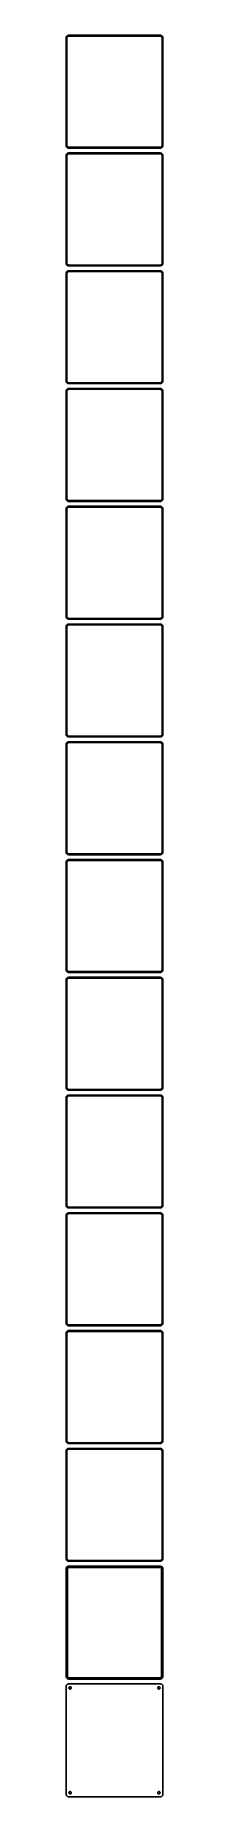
# Model space of a CAD drawing. Header units: metres. Extents: x -90 to 90, y 3180 to 6456.
import ezdxf

# ---------------------------------------------------------------- set-up
doc = ezdxf.new("R2010")
doc.units = ezdxf.units.M

msp = doc.modelspace()

# ---------------------------------------------------------------- linework, layer by layer
for p, q in [((-89.0451, 6453.94), (-89.3815, 6453.41)), ((-88.6448, 6454.42), (-89.0451, 6453.94)), ((-88.1871, 6454.85), (-88.6448, 6454.42)), ((-87.6791, 6455.22), (-88.1871, 6454.85)), ((-87.1289, 6455.52), (-87.6791, 6455.22)), ((-86.5451, 6455.76), (-87.1289, 6455.52)), ((-87.0497, 6453.58), (-86.6433, 6453.88)), ((-86.6433, 6453.88), (-86.2031, 6454.12)), ((-85.9369, 6455.91), (-86.5451, 6455.76)), ((-86.2031, 6454.12), (-85.7361, 6454.3)), ((-85.3139, 6455.99), (-85.9369, 6455.91)), ((-85.7361, 6454.3), (-85.2495, 6454.43)), ((85.3139, 6455.99), (-85.3139, 6455.99)), ((-85.2495, 6454.43), (-84.7512, 6454.49)), ((-84.7512, 6454.49), (84.7512, 6454.49)), ((84.7512, 6454.49), (85.2495, 6454.43)), ((85.2495, 6454.43), (85.7361, 6454.3)), ((85.9369, 6455.91), (85.3139, 6455.99)), ((85.7361, 6454.3), (86.2031, 6454.12)), ((86.5451, 6455.76), (85.9369, 6455.91)), ((86.2031, 6454.12), (86.6433, 6453.88)), ((87.1289, 6455.52), (86.5451, 6455.76)), ((86.6433, 6453.88), (87.0497, 6453.58)), ((87.6791, 6455.22), (87.1289, 6455.52)), ((88.1871, 6454.85), (87.6791, 6455.22)), ((88.6448, 6454.42), (88.1871, 6454.85)), ((89.0451, 6453.94), (88.6448, 6454.42)), ((89.3815, 6453.41), (89.0451, 6453.94)), ((-89.9606, 6451.63), (-90, 6451)), ((-90, 6451), (-90, 6251)), ((-89.8429, 6452.24), (-89.9606, 6451.63)), ((-89.6489, 6452.84), (-89.8429, 6452.24)), ((-89.3815, 6453.41), (-89.6489, 6452.84)), ((-88.5, 6450.5), (-88.4685, 6451)), ((-88.5, 6251.5), (-88.5, 6450.5)), ((-88.4685, 6451), (-88.3743, 6451.49)), ((-88.3743, 6451.49), (-88.2191, 6451.97)), ((-88.2191, 6451.97), (-88.0052, 6452.43)), ((-88.0052, 6452.43), (-87.7361, 6452.85)), ((-87.7361, 6452.85), (-87.4159, 6453.24)), ((-87.4159, 6453.24), (-87.0497, 6453.58)), ((87.0497, 6453.58), (87.4159, 6453.24)), ((87.4159, 6453.24), (87.7361, 6452.85)), ((87.7361, 6452.85), (88.0052, 6452.43)), ((88.0052, 6452.43), (88.2191, 6451.97)), ((88.2191, 6451.97), (88.3743, 6451.49)), ((88.3743, 6451.49), (88.4685, 6451)), ((88.4685, 6451), (88.5, 6450.5)), ((88.5, 6450.5), (88.5, 6251.5)), ((89.6489, 6452.84), (89.3815, 6453.41)), ((89.8429, 6452.24), (89.6489, 6452.84)), ((89.9606, 6451.63), (89.8429, 6452.24)), ((90, 6451), (89.9606, 6451.63)), ((90, 6251), (90, 6451)), ((-90, 6251), (-89.9606, 6250.37)), ((-89.9606, 6232.63), (-90, 6232)), ((-90, 6232), (-90, 6032)), ((-89.9606, 6250.37), (-89.8429, 6249.76)), ((-89.8429, 6233.24), (-89.9606, 6232.63)), ((-89.8429, 6249.76), (-89.6489, 6249.16)), ((-89.6489, 6233.84), (-89.8429, 6233.24)), ((-89.6489, 6249.16), (-89.3815, 6248.59)), ((-89.3815, 6234.41), (-89.6489, 6233.84)), ((-89.3815, 6248.59), (-89.0451, 6248.06)), ((-89.0451, 6234.94), (-89.3815, 6234.41)), ((-89.0451, 6248.06), (-88.6448, 6247.58)), ((-88.6448, 6235.42), (-89.0451, 6234.94)), ((-88.6448, 6247.58), (-88.1871, 6247.15)), ((-88.1871, 6235.85), (-88.6448, 6235.42)), ((-88.4685, 6251), (-88.5, 6251.5)), ((-88.5, 6231.5), (-88.4685, 6232)), ((-88.5, 6032.5), (-88.5, 6231.5)), ((-88.3743, 6250.51), (-88.4685, 6251)), ((-88.4685, 6232), (-88.3743, 6232.49)), ((-88.2191, 6250.03), (-88.3743, 6250.51)), ((-88.3743, 6232.49), (-88.2191, 6232.97)), ((-88.0052, 6249.57), (-88.2191, 6250.03)), ((-88.2191, 6232.97), (-88.0052, 6233.43)), ((-88.1871, 6247.15), (-87.6791, 6246.78)), ((-87.6791, 6236.22), (-88.1871, 6235.85)), ((-87.7361, 6249.15), (-88.0052, 6249.57)), ((-88.0052, 6233.43), (-87.7361, 6233.85)), ((-87.4159, 6248.76), (-87.7361, 6249.15)), ((-87.7361, 6233.85), (-87.4159, 6234.24)), ((-87.6791, 6246.78), (-87.1289, 6246.48)), ((-87.1289, 6236.52), (-87.6791, 6236.22)), ((-87.0497, 6248.42), (-87.4159, 6248.76)), ((-87.4159, 6234.24), (-87.0497, 6234.58)), ((-87.1289, 6246.48), (-86.5451, 6246.24)), ((-86.5451, 6236.76), (-87.1289, 6236.52)), ((-86.6433, 6248.12), (-87.0497, 6248.42)), ((-87.0497, 6234.58), (-86.6433, 6234.88)), ((-86.2031, 6247.88), (-86.6433, 6248.12)), ((-86.6433, 6234.88), (-86.2031, 6235.12)), ((-86.5451, 6246.24), (-85.9369, 6246.09)), ((-85.9369, 6236.91), (-86.5451, 6236.76)), ((-85.7361, 6247.7), (-86.2031, 6247.88)), ((-86.2031, 6235.12), (-85.7361, 6235.3)), ((-85.9369, 6246.09), (-85.3139, 6246.01)), ((-85.3139, 6236.99), (-85.9369, 6236.91)), ((-85.2495, 6247.57), (-85.7361, 6247.7)), ((-85.7361, 6235.3), (-85.2495, 6235.43)), ((-85.3139, 6246.01), (85.3139, 6246.01)), ((85.3139, 6236.99), (-85.3139, 6236.99)), ((-84.7512, 6247.51), (-85.2495, 6247.57)), ((-85.2495, 6235.43), (-84.7512, 6235.49)), ((84.7512, 6247.51), (-84.7512, 6247.51)), ((-84.7512, 6235.49), (84.7512, 6235.49)), ((85.2495, 6247.57), (84.7512, 6247.51)), ((84.7512, 6235.49), (85.2495, 6235.43)), ((85.7361, 6247.7), (85.2495, 6247.57)), ((85.2495, 6235.43), (85.7361, 6235.3)), ((85.3139, 6246.01), (85.9369, 6246.09)), ((85.9369, 6236.91), (85.3139, 6236.99)), ((86.2031, 6247.88), (85.7361, 6247.7)), ((85.7361, 6235.3), (86.2031, 6235.12)), ((85.9369, 6246.09), (86.5451, 6246.24)), ((86.5451, 6236.76), (85.9369, 6236.91)), ((86.6433, 6248.12), (86.2031, 6247.88)), ((86.2031, 6235.12), (86.6433, 6234.88)), ((86.5451, 6246.24), (87.1289, 6246.48)), ((87.1289, 6236.52), (86.5451, 6236.76)), ((87.0497, 6248.42), (86.6433, 6248.12)), ((86.6433, 6234.88), (87.0497, 6234.58)), ((87.4159, 6248.76), (87.0497, 6248.42)), ((87.0497, 6234.58), (87.4159, 6234.24)), ((87.1289, 6246.48), (87.6791, 6246.78)), ((87.6791, 6236.22), (87.1289, 6236.52)), ((87.7361, 6249.15), (87.4159, 6248.76)), ((87.4159, 6234.24), (87.7361, 6233.85)), ((87.6791, 6246.78), (88.1871, 6247.15)), ((88.1871, 6235.85), (87.6791, 6236.22)), ((88.0052, 6249.57), (87.7361, 6249.15)), ((87.7361, 6233.85), (88.0052, 6233.43)), ((88.2191, 6250.03), (88.0052, 6249.57)), ((88.0052, 6233.43), (88.2191, 6232.97)), ((88.1871, 6247.15), (88.6448, 6247.58)), ((88.6448, 6235.42), (88.1871, 6235.85)), ((88.3743, 6250.51), (88.2191, 6250.03)), ((88.2191, 6232.97), (88.3743, 6232.49)), ((88.4685, 6251), (88.3743, 6250.51)), ((88.3743, 6232.49), (88.4685, 6232)), ((88.5, 6251.5), (88.4685, 6251)), ((88.4685, 6232), (88.5, 6231.5)), ((88.5, 6231.5), (88.5, 6032.5)), ((88.6448, 6247.58), (89.0451, 6248.06)), ((89.0451, 6234.94), (88.6448, 6235.42)), ((89.0451, 6248.06), (89.3815, 6248.59)), ((89.3815, 6234.41), (89.0451, 6234.94)), ((89.3815, 6248.59), (89.6489, 6249.16)), ((89.6489, 6233.84), (89.3815, 6234.41)), ((89.6489, 6249.16), (89.8429, 6249.76)), ((89.8429, 6233.24), (89.6489, 6233.84)), ((89.8429, 6249.76), (89.9606, 6250.37)), ((89.9606, 6232.63), (89.8429, 6233.24)), ((89.9606, 6250.37), (90, 6251)), ((90, 6232), (89.9606, 6232.63)), ((90, 6032), (90, 6232)), ((-90, 6032), (-89.9606, 6031.37)), ((-89.9606, 6031.37), (-89.8429, 6030.76)), ((-89.8429, 6030.76), (-89.6489, 6030.16)), ((-89.6489, 6030.16), (-89.3815, 6029.59)), ((-89.3815, 6029.59), (-89.0451, 6029.06)), ((-89.0451, 6029.06), (-88.6448, 6028.58)), ((-88.6448, 6028.58), (-88.1871, 6028.15)), ((-88.4685, 6032), (-88.5, 6032.5)), ((-88.3743, 6031.51), (-88.4685, 6032)), ((-88.2191, 6031.03), (-88.3743, 6031.51)), ((-88.0052, 6030.57), (-88.2191, 6031.03)), ((-88.1871, 6028.15), (-87.6791, 6027.78)), ((-87.7361, 6030.15), (-88.0052, 6030.57)), ((-87.4159, 6029.76), (-87.7361, 6030.15)), ((-87.0497, 6029.42), (-87.4159, 6029.76)), ((-86.6433, 6029.12), (-87.0497, 6029.42)), ((-86.2031, 6028.88), (-86.6433, 6029.12)), ((-85.7361, 6028.7), (-86.2031, 6028.88)), ((-85.2495, 6028.57), (-85.7361, 6028.7)), ((-84.7512, 6028.51), (-85.2495, 6028.57)), ((84.7512, 6028.51), (-84.7512, 6028.51)), ((85.2495, 6028.57), (84.7512, 6028.51)), ((85.7361, 6028.7), (85.2495, 6028.57)), ((86.2031, 6028.88), (85.7361, 6028.7)), ((86.6433, 6029.12), (86.2031, 6028.88)), ((87.0497, 6029.42), (86.6433, 6029.12)), ((87.4159, 6029.76), (87.0497, 6029.42)), ((87.7361, 6030.15), (87.4159, 6029.76)), ((87.6791, 6027.78), (88.1871, 6028.15)), ((88.0052, 6030.57), (87.7361, 6030.15)), ((88.2191, 6031.03), (88.0052, 6030.57)), ((88.1871, 6028.15), (88.6448, 6028.58)), ((88.3743, 6031.51), (88.2191, 6031.03)), ((88.4685, 6032), (88.3743, 6031.51)), ((88.5, 6032.5), (88.4685, 6032)), ((88.6448, 6028.58), (89.0451, 6029.06)), ((89.0451, 6029.06), (89.3815, 6029.59)), ((89.3815, 6029.59), (89.6489, 6030.16)), ((89.6489, 6030.16), (89.8429, 6030.76)), ((89.8429, 6030.76), (89.9606, 6031.37)), ((89.9606, 6031.37), (90, 6032)), ((-89.9606, 6013.63), (-90, 6013)), ((-90, 6013), (-90, 5813)), ((-89.8429, 6014.24), (-89.9606, 6013.63)), ((-89.6489, 6014.84), (-89.8429, 6014.24)), ((-89.3815, 6015.41), (-89.6489, 6014.84)), ((-89.0451, 6015.94), (-89.3815, 6015.41)), ((-88.6448, 6016.42), (-89.0451, 6015.94)), ((-88.1871, 6016.85), (-88.6448, 6016.42)), ((-88.5, 6012.5), (-88.4685, 6013)), ((-88.5, 5813.5), (-88.5, 6012.5)), ((-88.4685, 6013), (-88.3743, 6013.49)), ((-88.3743, 6013.49), (-88.2191, 6013.97)), ((-88.2191, 6013.97), (-88.0052, 6014.43)), ((-87.6791, 6017.22), (-88.1871, 6016.85)), ((-88.0052, 6014.43), (-87.7361, 6014.85)), ((-87.7361, 6014.85), (-87.4159, 6015.24)), ((-87.6791, 6027.78), (-87.1289, 6027.48)), ((-87.1289, 6017.52), (-87.6791, 6017.22)), ((-87.4159, 6015.24), (-87.0497, 6015.58)), ((-87.1289, 6027.48), (-86.5451, 6027.24)), ((-86.5451, 6017.76), (-87.1289, 6017.52)), ((-87.0497, 6015.58), (-86.6433, 6015.88)), ((-86.6433, 6015.88), (-86.2031, 6016.12)), ((-86.5451, 6027.24), (-85.9369, 6027.09)), ((-85.9369, 6017.91), (-86.5451, 6017.76)), ((-86.2031, 6016.12), (-85.7361, 6016.3)), ((-85.9369, 6027.09), (-85.3139, 6027.01)), ((-85.3139, 6017.99), (-85.9369, 6017.91)), ((-85.7361, 6016.3), (-85.2495, 6016.43)), ((-85.3139, 6027.01), (85.3139, 6027.01)), ((85.3139, 6017.99), (-85.3139, 6017.99)), ((-85.2495, 6016.43), (-84.7512, 6016.49)), ((-84.7512, 6016.49), (84.7512, 6016.49)), ((84.7512, 6016.49), (85.2495, 6016.43)), ((85.2495, 6016.43), (85.7361, 6016.3)), ((85.3139, 6027.01), (85.9369, 6027.09)), ((85.9369, 6017.91), (85.3139, 6017.99)), ((85.7361, 6016.3), (86.2031, 6016.12)), ((85.9369, 6027.09), (86.5451, 6027.24)), ((86.5451, 6017.76), (85.9369, 6017.91)), ((86.2031, 6016.12), (86.6433, 6015.88)), ((86.5451, 6027.24), (87.1289, 6027.48)), ((87.1289, 6017.52), (86.5451, 6017.76)), ((86.6433, 6015.88), (87.0497, 6015.58)), ((87.0497, 6015.58), (87.4159, 6015.24)), ((87.1289, 6027.48), (87.6791, 6027.78)), ((87.6791, 6017.22), (87.1289, 6017.52)), ((87.4159, 6015.24), (87.7361, 6014.85)), ((88.1871, 6016.85), (87.6791, 6017.22)), ((87.7361, 6014.85), (88.0052, 6014.43)), ((88.0052, 6014.43), (88.2191, 6013.97)), ((88.6448, 6016.42), (88.1871, 6016.85)), ((88.2191, 6013.97), (88.3743, 6013.49)), ((88.3743, 6013.49), (88.4685, 6013)), ((88.4685, 6013), (88.5, 6012.5)), ((88.5, 6012.5), (88.5, 5813.5)), ((89.0451, 6015.94), (88.6448, 6016.42)), ((89.3815, 6015.41), (89.0451, 6015.94)), ((89.6489, 6014.84), (89.3815, 6015.41)), ((89.8429, 6014.24), (89.6489, 6014.84)), ((89.9606, 6013.63), (89.8429, 6014.24)), ((90, 6013), (89.9606, 6013.63)), ((90, 5813), (90, 6013)), ((-90, 5813), (-89.9606, 5812.37)), ((-89.9606, 5812.37), (-89.8429, 5811.76)), ((-89.8429, 5811.76), (-89.6489, 5811.16)), ((-89.6489, 5811.16), (-89.3815, 5810.59)), ((-89.3815, 5810.59), (-89.0451, 5810.06)), ((-89.0451, 5810.06), (-88.6448, 5809.58)), ((-88.6448, 5809.58), (-88.1871, 5809.15)), ((-88.4685, 5813), (-88.5, 5813.5)), ((-88.3743, 5812.51), (-88.4685, 5813)), ((-88.2191, 5812.03), (-88.3743, 5812.51)), ((-88.0052, 5811.57), (-88.2191, 5812.03)), ((-88.1871, 5809.15), (-87.6791, 5808.78)), ((-87.7361, 5811.15), (-88.0052, 5811.57)), ((-87.4159, 5810.76), (-87.7361, 5811.15)), ((-87.6791, 5808.78), (-87.1289, 5808.48)), ((-87.1289, 5798.52), (-87.6791, 5798.22)), ((-87.0497, 5810.42), (-87.4159, 5810.76)), ((-87.1289, 5808.48), (-86.5451, 5808.24)), ((-86.5451, 5798.76), (-87.1289, 5798.52)), ((-86.6433, 5810.12), (-87.0497, 5810.42)), ((-86.2031, 5809.88), (-86.6433, 5810.12)), ((-86.5451, 5808.24), (-85.9369, 5808.09)), ((-85.9369, 5798.91), (-86.5451, 5798.76)), ((-85.7361, 5809.7), (-86.2031, 5809.88)), ((-85.9369, 5808.09), (-85.3139, 5808.01)), ((-85.3139, 5798.99), (-85.9369, 5798.91)), ((-85.2495, 5809.57), (-85.7361, 5809.7)), ((-85.3139, 5808.01), (85.3139, 5808.01)), ((85.3139, 5798.99), (-85.3139, 5798.99)), ((-84.7512, 5809.51), (-85.2495, 5809.57)), ((84.7512, 5809.51), (-84.7512, 5809.51)), ((85.2495, 5809.57), (84.7512, 5809.51)), ((85.7361, 5809.7), (85.2495, 5809.57)), ((85.3139, 5808.01), (85.9369, 5808.09)), ((85.9369, 5798.91), (85.3139, 5798.99)), ((86.2031, 5809.88), (85.7361, 5809.7)), ((85.9369, 5808.09), (86.5451, 5808.24)), ((86.5451, 5798.76), (85.9369, 5798.91)), ((86.6433, 5810.12), (86.2031, 5809.88)), ((86.5451, 5808.24), (87.1289, 5808.48)), ((87.1289, 5798.52), (86.5451, 5798.76)), ((87.0497, 5810.42), (86.6433, 5810.12)), ((87.4159, 5810.76), (87.0497, 5810.42)), ((87.1289, 5808.48), (87.6791, 5808.78)), ((87.6791, 5798.22), (87.1289, 5798.52)), ((87.7361, 5811.15), (87.4159, 5810.76)), ((87.6791, 5808.78), (88.1871, 5809.15)), ((88.0052, 5811.57), (87.7361, 5811.15)), ((88.2191, 5812.03), (88.0052, 5811.57)), ((88.1871, 5809.15), (88.6448, 5809.58)), ((88.3743, 5812.51), (88.2191, 5812.03)), ((88.4685, 5813), (88.3743, 5812.51)), ((88.5, 5813.5), (88.4685, 5813)), ((88.6448, 5809.58), (89.0451, 5810.06)), ((89.0451, 5810.06), (89.3815, 5810.59)), ((89.3815, 5810.59), (89.6489, 5811.16)), ((89.6489, 5811.16), (89.8429, 5811.76)), ((89.8429, 5811.76), (89.9606, 5812.37)), ((89.9606, 5812.37), (90, 5813)), ((-89.9606, 5794.63), (-90, 5794)), ((-90, 5794), (-90, 5594)), ((-89.8429, 5795.24), (-89.9606, 5794.63)), ((-89.6489, 5795.84), (-89.8429, 5795.24)), ((-89.3815, 5796.41), (-89.6489, 5795.84)), ((-89.0451, 5796.94), (-89.3815, 5796.41)), ((-88.6448, 5797.42), (-89.0451, 5796.94)), ((-88.1871, 5797.85), (-88.6448, 5797.42)), ((-88.5, 5793.5), (-88.4685, 5794)), ((-88.5, 5594.5), (-88.5, 5793.5)), ((-88.4685, 5794), (-88.3743, 5794.49)), ((-88.3743, 5794.49), (-88.2191, 5794.97)), ((-88.2191, 5794.97), (-88.0052, 5795.43)), ((-87.6791, 5798.22), (-88.1871, 5797.85)), ((-88.0052, 5795.43), (-87.7361, 5795.85)), ((-87.7361, 5795.85), (-87.4159, 5796.24)), ((-87.4159, 5796.24), (-87.0497, 5796.58)), ((-87.0497, 5796.58), (-86.6433, 5796.88)), ((-86.6433, 5796.88), (-86.2031, 5797.12)), ((-86.2031, 5797.12), (-85.7361, 5797.3)), ((-85.7361, 5797.3), (-85.2495, 5797.43)), ((-85.2495, 5797.43), (-84.7512, 5797.49)), ((-84.7512, 5797.49), (84.7512, 5797.49)), ((84.7512, 5797.49), (85.2495, 5797.43)), ((85.2495, 5797.43), (85.7361, 5797.3)), ((85.7361, 5797.3), (86.2031, 5797.12)), ((86.2031, 5797.12), (86.6433, 5796.88)), ((86.6433, 5796.88), (87.0497, 5796.58)), ((87.0497, 5796.58), (87.4159, 5796.24)), ((87.4159, 5796.24), (87.7361, 5795.85)), ((88.1871, 5797.85), (87.6791, 5798.22)), ((87.7361, 5795.85), (88.0052, 5795.43)), ((88.0052, 5795.43), (88.2191, 5794.97)), ((88.6448, 5797.42), (88.1871, 5797.85)), ((88.2191, 5794.97), (88.3743, 5794.49)), ((88.3743, 5794.49), (88.4685, 5794)), ((88.4685, 5794), (88.5, 5793.5)), ((88.5, 5793.5), (88.5, 5594.5)), ((89.0451, 5796.94), (88.6448, 5797.42)), ((89.3815, 5796.41), (89.0451, 5796.94)), ((89.6489, 5795.84), (89.3815, 5796.41)), ((89.8429, 5795.24), (89.6489, 5795.84)), ((89.9606, 5794.63), (89.8429, 5795.24)), ((90, 5794), (89.9606, 5794.63)), ((90, 5594), (90, 5794)), ((-90, 5594), (-89.9606, 5593.37)), ((-89.9606, 5575.63), (-90, 5575)), ((-90, 5575), (-90, 5375)), ((-89.9606, 5593.37), (-89.8429, 5592.76)), ((-89.8429, 5576.24), (-89.9606, 5575.63)), ((-89.8429, 5592.76), (-89.6489, 5592.16)), ((-89.6489, 5576.84), (-89.8429, 5576.24)), ((-89.6489, 5592.16), (-89.3815, 5591.59)), ((-89.3815, 5577.41), (-89.6489, 5576.84)), ((-89.3815, 5591.59), (-89.0451, 5591.06)), ((-89.0451, 5577.94), (-89.3815, 5577.41)), ((-89.0451, 5591.06), (-88.6448, 5590.58)), ((-88.6448, 5578.42), (-89.0451, 5577.94)), ((-88.6448, 5590.58), (-88.1871, 5590.15)), ((-88.1871, 5578.85), (-88.6448, 5578.42)), ((-88.4685, 5594), (-88.5, 5594.5)), ((-88.5, 5574.5), (-88.4685, 5575)), ((-88.5, 5375.5), (-88.5, 5574.5)), ((-88.3743, 5593.51), (-88.4685, 5594)), ((-88.4685, 5575), (-88.3743, 5575.49)), ((-88.2191, 5593.03), (-88.3743, 5593.51)), ((-88.3743, 5575.49), (-88.2191, 5575.97)), ((-88.0052, 5592.57), (-88.2191, 5593.03)), ((-88.2191, 5575.97), (-88.0052, 5576.43)), ((-88.1871, 5590.15), (-87.6791, 5589.78)), ((-87.6791, 5579.22), (-88.1871, 5578.85)), ((-87.7361, 5592.15), (-88.0052, 5592.57)), ((-88.0052, 5576.43), (-87.7361, 5576.85)), ((-87.4159, 5591.76), (-87.7361, 5592.15)), ((-87.7361, 5576.85), (-87.4159, 5577.24)), ((-87.6791, 5589.78), (-87.1289, 5589.48)), ((-87.1289, 5579.52), (-87.6791, 5579.22)), ((-87.0497, 5591.42), (-87.4159, 5591.76)), ((-87.4159, 5577.24), (-87.0497, 5577.58)), ((-87.1289, 5589.48), (-86.5451, 5589.24)), ((-86.5451, 5579.76), (-87.1289, 5579.52)), ((-86.6433, 5591.12), (-87.0497, 5591.42)), ((-87.0497, 5577.58), (-86.6433, 5577.88)), ((-86.2031, 5590.88), (-86.6433, 5591.12)), ((-86.6433, 5577.88), (-86.2031, 5578.12)), ((-86.5451, 5589.24), (-85.9369, 5589.09)), ((-85.9369, 5579.91), (-86.5451, 5579.76)), ((-85.7361, 5590.7), (-86.2031, 5590.88)), ((-86.2031, 5578.12), (-85.7361, 5578.3)), ((-85.9369, 5589.09), (-85.3139, 5589.01)), ((-85.3139, 5579.99), (-85.9369, 5579.91)), ((-85.2495, 5590.57), (-85.7361, 5590.7)), ((-85.7361, 5578.3), (-85.2495, 5578.43)), ((-85.3139, 5589.01), (85.3139, 5589.01)), ((85.3139, 5579.99), (-85.3139, 5579.99)), ((-84.7512, 5590.51), (-85.2495, 5590.57)), ((-85.2495, 5578.43), (-84.7512, 5578.49)), ((84.7512, 5590.51), (-84.7512, 5590.51)), ((-84.7512, 5578.49), (84.7512, 5578.49)), ((85.2495, 5590.57), (84.7512, 5590.51)), ((84.7512, 5578.49), (85.2495, 5578.43)), ((85.7361, 5590.7), (85.2495, 5590.57)), ((85.2495, 5578.43), (85.7361, 5578.3)), ((85.3139, 5589.01), (85.9369, 5589.09)), ((85.9369, 5579.91), (85.3139, 5579.99)), ((86.2031, 5590.88), (85.7361, 5590.7)), ((85.7361, 5578.3), (86.2031, 5578.12)), ((85.9369, 5589.09), (86.5451, 5589.24)), ((86.5451, 5579.76), (85.9369, 5579.91)), ((86.6433, 5591.12), (86.2031, 5590.88)), ((86.2031, 5578.12), (86.6433, 5577.88)), ((86.5451, 5589.24), (87.1289, 5589.48)), ((87.1289, 5579.52), (86.5451, 5579.76)), ((87.0497, 5591.42), (86.6433, 5591.12)), ((86.6433, 5577.88), (87.0497, 5577.58)), ((87.4159, 5591.76), (87.0497, 5591.42)), ((87.0497, 5577.58), (87.4159, 5577.24)), ((87.1289, 5589.48), (87.6791, 5589.78)), ((87.6791, 5579.22), (87.1289, 5579.52)), ((87.7361, 5592.15), (87.4159, 5591.76)), ((87.4159, 5577.24), (87.7361, 5576.85)), ((87.6791, 5589.78), (88.1871, 5590.15)), ((88.1871, 5578.85), (87.6791, 5579.22)), ((88.0052, 5592.57), (87.7361, 5592.15)), ((87.7361, 5576.85), (88.0052, 5576.43)), ((88.2191, 5593.03), (88.0052, 5592.57)), ((88.0052, 5576.43), (88.2191, 5575.97)), ((88.1871, 5590.15), (88.6448, 5590.58)), ((88.6448, 5578.42), (88.1871, 5578.85)), ((88.3743, 5593.51), (88.2191, 5593.03)), ((88.2191, 5575.97), (88.3743, 5575.49)), ((88.4685, 5594), (88.3743, 5593.51)), ((88.3743, 5575.49), (88.4685, 5575)), ((88.5, 5594.5), (88.4685, 5594)), ((88.4685, 5575), (88.5, 5574.5)), ((88.5, 5574.5), (88.5, 5375.5)), ((88.6448, 5590.58), (89.0451, 5591.06)), ((89.0451, 5577.94), (88.6448, 5578.42)), ((89.0451, 5591.06), (89.3815, 5591.59)), ((89.3815, 5577.41), (89.0451, 5577.94)), ((89.3815, 5591.59), (89.6489, 5592.16)), ((89.6489, 5576.84), (89.3815, 5577.41)), ((89.6489, 5592.16), (89.8429, 5592.76)), ((89.8429, 5576.24), (89.6489, 5576.84)), ((89.8429, 5592.76), (89.9606, 5593.37)), ((89.9606, 5575.63), (89.8429, 5576.24)), ((89.9606, 5593.37), (90, 5594)), ((90, 5575), (89.9606, 5575.63)), ((90, 5375), (90, 5575)), ((-90, 5375), (-89.9606, 5374.37)), ((-89.9606, 5374.37), (-89.8429, 5373.76)), ((-89.8429, 5373.76), (-89.6489, 5373.16)), ((-89.6489, 5373.16), (-89.3815, 5372.59)), ((-88.4685, 5375), (-88.5, 5375.5)), ((-88.3743, 5374.51), (-88.4685, 5375)), ((-88.2191, 5374.03), (-88.3743, 5374.51)), ((-88.0052, 5373.57), (-88.2191, 5374.03)), ((-87.7361, 5373.15), (-88.0052, 5373.57)), ((-87.4159, 5372.76), (-87.7361, 5373.15)), ((-87.0497, 5372.42), (-87.4159, 5372.76)), ((87.4159, 5372.76), (87.0497, 5372.42)), ((87.7361, 5373.15), (87.4159, 5372.76)), ((88.0052, 5373.57), (87.7361, 5373.15)), ((88.2191, 5374.03), (88.0052, 5373.57)), ((88.3743, 5374.51), (88.2191, 5374.03)), ((88.4685, 5375), (88.3743, 5374.51)), ((88.5, 5375.5), (88.4685, 5375)), ((89.3815, 5372.59), (89.6489, 5373.16)), ((89.6489, 5373.16), (89.8429, 5373.76)), ((89.8429, 5373.76), (89.9606, 5374.37)), ((89.9606, 5374.37), (90, 5375)), ((-89.9606, 5356.63), (-90, 5356)), ((-90, 5356), (-90, 5156)), ((-89.8429, 5357.24), (-89.9606, 5356.63)), ((-89.6489, 5357.84), (-89.8429, 5357.24)), ((-89.3815, 5358.41), (-89.6489, 5357.84)), ((-89.3815, 5372.59), (-89.0451, 5372.06)), ((-89.0451, 5358.94), (-89.3815, 5358.41)), ((-89.0451, 5372.06), (-88.6448, 5371.58)), ((-88.6448, 5359.42), (-89.0451, 5358.94)), ((-88.6448, 5371.58), (-88.1871, 5371.15)), ((-88.1871, 5359.85), (-88.6448, 5359.42)), ((-88.5, 5355.5), (-88.4685, 5356)), ((-88.5, 5156.5), (-88.5, 5355.5)), ((-88.4685, 5356), (-88.3743, 5356.49)), ((-88.3743, 5356.49), (-88.2191, 5356.97)), ((-88.2191, 5356.97), (-88.0052, 5357.43)), ((-88.1871, 5371.15), (-87.6791, 5370.78)), ((-87.6791, 5360.22), (-88.1871, 5359.85)), ((-88.0052, 5357.43), (-87.7361, 5357.85)), ((-87.7361, 5357.85), (-87.4159, 5358.24)), ((-87.6791, 5370.78), (-87.1289, 5370.48)), ((-87.1289, 5360.52), (-87.6791, 5360.22)), ((-87.4159, 5358.24), (-87.0497, 5358.58)), ((-87.1289, 5370.48), (-86.5451, 5370.24)), ((-86.5451, 5360.76), (-87.1289, 5360.52)), ((-86.6433, 5372.12), (-87.0497, 5372.42)), ((-87.0497, 5358.58), (-86.6433, 5358.88)), ((-86.2031, 5371.88), (-86.6433, 5372.12)), ((-86.6433, 5358.88), (-86.2031, 5359.12)), ((-86.5451, 5370.24), (-85.9369, 5370.09)), ((-85.9369, 5360.91), (-86.5451, 5360.76)), ((-85.7361, 5371.7), (-86.2031, 5371.88)), ((-86.2031, 5359.12), (-85.7361, 5359.3)), ((-85.9369, 5370.09), (-85.3139, 5370.01)), ((-85.3139, 5360.99), (-85.9369, 5360.91)), ((-85.2495, 5371.57), (-85.7361, 5371.7)), ((-85.7361, 5359.3), (-85.2495, 5359.43)), ((-85.3139, 5370.01), (85.3139, 5370.01)), ((85.3139, 5360.99), (-85.3139, 5360.99)), ((-84.7512, 5371.51), (-85.2495, 5371.57)), ((-85.2495, 5359.43), (-84.7512, 5359.49)), ((84.7512, 5371.51), (-84.7512, 5371.51)), ((-84.7512, 5359.49), (84.7512, 5359.49)), ((85.2495, 5371.57), (84.7512, 5371.51)), ((84.7512, 5359.49), (85.2495, 5359.43)), ((85.7361, 5371.7), (85.2495, 5371.57)), ((85.2495, 5359.43), (85.7361, 5359.3)), ((85.3139, 5370.01), (85.9369, 5370.09)), ((85.9369, 5360.91), (85.3139, 5360.99)), ((86.2031, 5371.88), (85.7361, 5371.7)), ((85.7361, 5359.3), (86.2031, 5359.12)), ((85.9369, 5370.09), (86.5451, 5370.24)), ((86.5451, 5360.76), (85.9369, 5360.91)), ((86.6433, 5372.12), (86.2031, 5371.88)), ((86.2031, 5359.12), (86.6433, 5358.88)), ((86.5451, 5370.24), (87.1289, 5370.48)), ((87.1289, 5360.52), (86.5451, 5360.76)), ((87.0497, 5372.42), (86.6433, 5372.12)), ((86.6433, 5358.88), (87.0497, 5358.58)), ((87.0497, 5358.58), (87.4159, 5358.24)), ((87.1289, 5370.48), (87.6791, 5370.78)), ((87.6791, 5360.22), (87.1289, 5360.52)), ((87.4159, 5358.24), (87.7361, 5357.85)), ((87.6791, 5370.78), (88.1871, 5371.15)), ((88.1871, 5359.85), (87.6791, 5360.22)), ((87.7361, 5357.85), (88.0052, 5357.43)), ((88.0052, 5357.43), (88.2191, 5356.97)), ((88.1871, 5371.15), (88.6448, 5371.58)), ((88.6448, 5359.42), (88.1871, 5359.85)), ((88.2191, 5356.97), (88.3743, 5356.49)), ((88.3743, 5356.49), (88.4685, 5356)), ((88.4685, 5356), (88.5, 5355.5)), ((88.5, 5355.5), (88.5, 5156.5)), ((88.6448, 5371.58), (89.0451, 5372.06)), ((89.0451, 5358.94), (88.6448, 5359.42)), ((89.0451, 5372.06), (89.3815, 5372.59)), ((89.3815, 5358.41), (89.0451, 5358.94)), ((89.6489, 5357.84), (89.3815, 5358.41)), ((89.8429, 5357.24), (89.6489, 5357.84)), ((89.9606, 5356.63), (89.8429, 5357.24)), ((90, 5356), (89.9606, 5356.63)), ((90, 5156), (90, 5356)), ((-90, 5156), (-89.9606, 5155.37)), ((-89.9606, 5155.37), (-89.8429, 5154.76)), ((-89.8429, 5154.76), (-89.6489, 5154.16)), ((-89.6489, 5154.16), (-89.3815, 5153.59)), ((-89.3815, 5153.59), (-89.0451, 5153.06)), ((-89.0451, 5153.06), (-88.6448, 5152.58)), ((-88.6448, 5152.58), (-88.1871, 5152.15)), ((-88.4685, 5156), (-88.5, 5156.5)), ((-88.3743, 5155.51), (-88.4685, 5156)), ((-88.2191, 5155.03), (-88.3743, 5155.51)), ((-88.0052, 5154.57), (-88.2191, 5155.03)), ((-88.1871, 5152.15), (-87.6791, 5151.78)), ((-87.7361, 5154.15), (-88.0052, 5154.57)), ((-87.4159, 5153.76), (-87.7361, 5154.15)), ((-87.6791, 5151.78), (-87.1289, 5151.48)), ((-87.0497, 5153.42), (-87.4159, 5153.76)), ((-87.1289, 5151.48), (-86.5451, 5151.24)), ((-86.6433, 5153.12), (-87.0497, 5153.42)), ((-86.2031, 5152.88), (-86.6433, 5153.12)), ((-86.5451, 5151.24), (-85.9369, 5151.09)), ((-85.7361, 5152.7), (-86.2031, 5152.88)), ((-85.9369, 5151.09), (-85.3139, 5151.01)), ((-85.2495, 5152.57), (-85.7361, 5152.7)), ((-85.3139, 5151.01), (85.3139, 5151.01)), ((-84.7512, 5152.51), (-85.2495, 5152.57)), ((84.7512, 5152.51), (-84.7512, 5152.51)), ((85.2495, 5152.57), (84.7512, 5152.51)), ((85.7361, 5152.7), (85.2495, 5152.57)), ((85.3139, 5151.01), (85.9369, 5151.09)), ((86.2031, 5152.88), (85.7361, 5152.7)), ((85.9369, 5151.09), (86.5451, 5151.24)), ((86.6433, 5153.12), (86.2031, 5152.88)), ((86.5451, 5151.24), (87.1289, 5151.48)), ((87.0497, 5153.42), (86.6433, 5153.12)), ((87.4159, 5153.76), (87.0497, 5153.42)), ((87.1289, 5151.48), (87.6791, 5151.78)), ((87.7361, 5154.15), (87.4159, 5153.76)), ((87.6791, 5151.78), (88.1871, 5152.15)), ((88.0052, 5154.57), (87.7361, 5154.15)), ((88.2191, 5155.03), (88.0052, 5154.57)), ((88.1871, 5152.15), (88.6448, 5152.58)), ((88.3743, 5155.51), (88.2191, 5155.03)), ((88.4685, 5156), (88.3743, 5155.51)), ((88.5, 5156.5), (88.4685, 5156)), ((88.6448, 5152.58), (89.0451, 5153.06)), ((89.0451, 5153.06), (89.3815, 5153.59)), ((89.3815, 5153.59), (89.6489, 5154.16)), ((89.6489, 5154.16), (89.8429, 5154.76)), ((89.8429, 5154.76), (89.9606, 5155.37)), ((89.9606, 5155.37), (90, 5156)), ((-89.9606, 5137.63), (-90, 5137)), ((-90, 5137), (-90, 4937)), ((-89.8429, 5138.24), (-89.9606, 5137.63)), ((-89.6489, 5138.84), (-89.8429, 5138.24)), ((-89.3815, 5139.41), (-89.6489, 5138.84)), ((-89.0451, 5139.94), (-89.3815, 5139.41)), ((-88.6448, 5140.42), (-89.0451, 5139.94)), ((-88.1871, 5140.85), (-88.6448, 5140.42)), ((-88.5, 5136.5), (-88.4685, 5137)), ((-88.5, 4937.5), (-88.5, 5136.5)), ((-88.4685, 5137), (-88.3743, 5137.49)), ((-88.3743, 5137.49), (-88.2191, 5137.97)), ((-88.2191, 5137.97), (-88.0052, 5138.43)), ((-87.6791, 5141.22), (-88.1871, 5140.85)), ((-88.0052, 5138.43), (-87.7361, 5138.85)), ((-87.7361, 5138.85), (-87.4159, 5139.24)), ((-87.1289, 5141.52), (-87.6791, 5141.22)), ((-87.4159, 5139.24), (-87.0497, 5139.58)), ((-86.5451, 5141.76), (-87.1289, 5141.52)), ((-87.0497, 5139.58), (-86.6433, 5139.88)), ((-86.6433, 5139.88), (-86.2031, 5140.12)), ((-85.9369, 5141.91), (-86.5451, 5141.76)), ((-86.2031, 5140.12), (-85.7361, 5140.3)), ((-85.3139, 5141.99), (-85.9369, 5141.91)), ((-85.7361, 5140.3), (-85.2495, 5140.43)), ((85.3139, 5141.99), (-85.3139, 5141.99)), ((-85.2495, 5140.43), (-84.7512, 5140.49)), ((-84.7512, 5140.49), (84.7512, 5140.49)), ((84.7512, 5140.49), (85.2495, 5140.43)), ((85.2495, 5140.43), (85.7361, 5140.3)), ((85.9369, 5141.91), (85.3139, 5141.99)), ((85.7361, 5140.3), (86.2031, 5140.12)), ((86.5451, 5141.76), (85.9369, 5141.91)), ((86.2031, 5140.12), (86.6433, 5139.88)), ((87.1289, 5141.52), (86.5451, 5141.76)), ((86.6433, 5139.88), (87.0497, 5139.58)), ((87.0497, 5139.58), (87.4159, 5139.24)), ((87.6791, 5141.22), (87.1289, 5141.52)), ((87.4159, 5139.24), (87.7361, 5138.85)), ((88.1871, 5140.85), (87.6791, 5141.22)), ((87.7361, 5138.85), (88.0052, 5138.43)), ((88.0052, 5138.43), (88.2191, 5137.97)), ((88.6448, 5140.42), (88.1871, 5140.85)), ((88.2191, 5137.97), (88.3743, 5137.49)), ((88.3743, 5137.49), (88.4685, 5137)), ((88.4685, 5137), (88.5, 5136.5)), ((88.5, 5136.5), (88.5, 4937.5)), ((89.0451, 5139.94), (88.6448, 5140.42)), ((89.3815, 5139.41), (89.0451, 5139.94)), ((89.6489, 5138.84), (89.3815, 5139.41)), ((89.8429, 5138.24), (89.6489, 5138.84)), ((89.9606, 5137.63), (89.8429, 5138.24)), ((90, 5137), (89.9606, 5137.63)), ((90, 4937), (90, 5137)), ((-90, 4937), (-89.9606, 4936.37)), ((-89.9606, 4918.63), (-90, 4918)), ((-90, 4918), (-90, 4718)), ((-89.9606, 4936.37), (-89.8429, 4935.76)), ((-89.8429, 4919.24), (-89.9606, 4918.63)), ((-89.8429, 4935.76), (-89.6489, 4935.16)), ((-89.6489, 4919.84), (-89.8429, 4919.24)), ((-89.6489, 4935.16), (-89.3815, 4934.59)), ((-89.3815, 4920.41), (-89.6489, 4919.84)), ((-89.3815, 4934.59), (-89.0451, 4934.06)), ((-89.0451, 4920.94), (-89.3815, 4920.41)), ((-89.0451, 4934.06), (-88.6448, 4933.58)), ((-88.6448, 4921.42), (-89.0451, 4920.94)), ((-88.6448, 4933.58), (-88.1871, 4933.15)), ((-88.1871, 4921.85), (-88.6448, 4921.42)), ((-88.4685, 4937), (-88.5, 4937.5)), ((-88.5, 4917.5), (-88.4685, 4918)), ((-88.5, 4718.5), (-88.5, 4917.5)), ((-88.3743, 4936.51), (-88.4685, 4937)), ((-88.4685, 4918), (-88.3743, 4918.49)), ((-88.2191, 4936.03), (-88.3743, 4936.51)), ((-88.3743, 4918.49), (-88.2191, 4918.97)), ((-88.0052, 4935.57), (-88.2191, 4936.03)), ((-88.2191, 4918.97), (-88.0052, 4919.43)), ((-88.1871, 4933.15), (-87.6791, 4932.78)), ((-87.6791, 4922.22), (-88.1871, 4921.85)), ((-87.7361, 4935.15), (-88.0052, 4935.57)), ((-88.0052, 4919.43), (-87.7361, 4919.85)), ((-87.4159, 4934.76), (-87.7361, 4935.15)), ((-87.7361, 4919.85), (-87.4159, 4920.24)), ((-87.6791, 4932.78), (-87.1289, 4932.48)), ((-87.1289, 4922.52), (-87.6791, 4922.22)), ((-87.0497, 4934.42), (-87.4159, 4934.76)), ((-87.4159, 4920.24), (-87.0497, 4920.58)), ((-87.1289, 4932.48), (-86.5451, 4932.24)), ((-86.5451, 4922.76), (-87.1289, 4922.52)), ((-86.6433, 4934.12), (-87.0497, 4934.42)), ((-87.0497, 4920.58), (-86.6433, 4920.88)), ((-86.2031, 4933.88), (-86.6433, 4934.12)), ((-86.6433, 4920.88), (-86.2031, 4921.12)), ((-86.5451, 4932.24), (-85.9369, 4932.09)), ((-85.9369, 4922.91), (-86.5451, 4922.76)), ((-85.7361, 4933.7), (-86.2031, 4933.88)), ((-86.2031, 4921.12), (-85.7361, 4921.3)), ((-85.9369, 4932.09), (-85.3139, 4932.01)), ((-85.3139, 4922.99), (-85.9369, 4922.91)), ((-85.2495, 4933.57), (-85.7361, 4933.7)), ((-85.7361, 4921.3), (-85.2495, 4921.43)), ((-85.3139, 4932.01), (85.3139, 4932.01)), ((85.3139, 4922.99), (-85.3139, 4922.99)), ((-84.7512, 4933.51), (-85.2495, 4933.57)), ((-85.2495, 4921.43), (-84.7512, 4921.49)), ((84.7512, 4933.51), (-84.7512, 4933.51)), ((-84.7512, 4921.49), (84.7512, 4921.49)), ((85.2495, 4933.57), (84.7512, 4933.51)), ((84.7512, 4921.49), (85.2495, 4921.43)), ((85.7361, 4933.7), (85.2495, 4933.57)), ((85.2495, 4921.43), (85.7361, 4921.3)), ((85.3139, 4932.01), (85.9369, 4932.09)), ((85.9369, 4922.91), (85.3139, 4922.99)), ((86.2031, 4933.88), (85.7361, 4933.7)), ((85.7361, 4921.3), (86.2031, 4921.12)), ((85.9369, 4932.09), (86.5451, 4932.24)), ((86.5451, 4922.76), (85.9369, 4922.91)), ((86.6433, 4934.12), (86.2031, 4933.88)), ((86.2031, 4921.12), (86.6433, 4920.88)), ((86.5451, 4932.24), (87.1289, 4932.48)), ((87.1289, 4922.52), (86.5451, 4922.76)), ((87.0497, 4934.42), (86.6433, 4934.12)), ((86.6433, 4920.88), (87.0497, 4920.58)), ((87.4159, 4934.76), (87.0497, 4934.42)), ((87.0497, 4920.58), (87.4159, 4920.24)), ((87.1289, 4932.48), (87.6791, 4932.78)), ((87.6791, 4922.22), (87.1289, 4922.52)), ((87.7361, 4935.15), (87.4159, 4934.76)), ((87.4159, 4920.24), (87.7361, 4919.85)), ((87.6791, 4932.78), (88.1871, 4933.15)), ((88.1871, 4921.85), (87.6791, 4922.22)), ((88.0052, 4935.57), (87.7361, 4935.15)), ((87.7361, 4919.85), (88.0052, 4919.43)), ((88.2191, 4936.03), (88.0052, 4935.57)), ((88.0052, 4919.43), (88.2191, 4918.97)), ((88.1871, 4933.15), (88.6448, 4933.58)), ((88.6448, 4921.42), (88.1871, 4921.85)), ((88.3743, 4936.51), (88.2191, 4936.03)), ((88.2191, 4918.97), (88.3743, 4918.49)), ((88.4685, 4937), (88.3743, 4936.51)), ((88.3743, 4918.49), (88.4685, 4918)), ((88.5, 4937.5), (88.4685, 4937)), ((88.4685, 4918), (88.5, 4917.5)), ((88.5, 4917.5), (88.5, 4718.5)), ((88.6448, 4933.58), (89.0451, 4934.06)), ((89.0451, 4920.94), (88.6448, 4921.42)), ((89.0451, 4934.06), (89.3815, 4934.59)), ((89.3815, 4920.41), (89.0451, 4920.94)), ((89.3815, 4934.59), (89.6489, 4935.16)), ((89.6489, 4919.84), (89.3815, 4920.41)), ((89.6489, 4935.16), (89.8429, 4935.76)), ((89.8429, 4919.24), (89.6489, 4919.84)), ((89.8429, 4935.76), (89.9606, 4936.37)), ((89.9606, 4918.63), (89.8429, 4919.24)), ((89.9606, 4936.37), (90, 4937)), ((90, 4918), (89.9606, 4918.63)), ((90, 4718), (90, 4918)), ((-90, 4718), (-89.9606, 4717.37)), ((-88.4685, 4718), (-88.5, 4718.5)), ((-88.3743, 4717.51), (-88.4685, 4718)), ((-88.2191, 4717.03), (-88.3743, 4717.51)), ((88.3743, 4717.51), (88.2191, 4717.03)), ((88.4685, 4718), (88.3743, 4717.51)), ((88.5, 4718.5), (88.4685, 4718)), ((89.9606, 4717.37), (90, 4718)), ((-89.9606, 4699.63), (-90, 4699)), ((-90, 4699), (-90, 4499)), ((-89.9606, 4717.37), (-89.8429, 4716.76)), ((-89.8429, 4700.24), (-89.9606, 4699.63)), ((-89.8429, 4716.76), (-89.6489, 4716.16)), ((-89.6489, 4700.84), (-89.8429, 4700.24)), ((-89.6489, 4716.16), (-89.3815, 4715.59)), ((-89.3815, 4701.41), (-89.6489, 4700.84)), ((-89.3815, 4715.59), (-89.0451, 4715.06)), ((-89.0451, 4701.94), (-89.3815, 4701.41)), ((-89.0451, 4715.06), (-88.6448, 4714.58)), ((-88.6448, 4702.42), (-89.0451, 4701.94)), ((-88.6448, 4714.58), (-88.1871, 4714.15)), ((-88.1871, 4702.85), (-88.6448, 4702.42)), ((-88.5, 4698.5), (-88.4685, 4699)), ((-88.5, 4499.5), (-88.5, 4698.5)), ((-88.4685, 4699), (-88.3743, 4699.49)), ((-88.3743, 4699.49), (-88.2191, 4699.97)), ((-88.0052, 4716.57), (-88.2191, 4717.03)), ((-88.2191, 4699.97), (-88.0052, 4700.43)), ((-88.1871, 4714.15), (-87.6791, 4713.78)), ((-87.6791, 4703.22), (-88.1871, 4702.85)), ((-87.7361, 4716.15), (-88.0052, 4716.57)), ((-88.0052, 4700.43), (-87.7361, 4700.85)), ((-87.4159, 4715.76), (-87.7361, 4716.15)), ((-87.7361, 4700.85), (-87.4159, 4701.24)), ((-87.6791, 4713.78), (-87.1289, 4713.48)), ((-87.1289, 4703.52), (-87.6791, 4703.22)), ((-87.0497, 4715.42), (-87.4159, 4715.76)), ((-87.4159, 4701.24), (-87.0497, 4701.58)), ((-87.1289, 4713.48), (-86.5451, 4713.24)), ((-86.5451, 4703.76), (-87.1289, 4703.52)), ((-86.6433, 4715.12), (-87.0497, 4715.42)), ((-87.0497, 4701.58), (-86.6433, 4701.88)), ((-86.2031, 4714.88), (-86.6433, 4715.12)), ((-86.6433, 4701.88), (-86.2031, 4702.12)), ((-86.5451, 4713.24), (-85.9369, 4713.09)), ((-85.9369, 4703.91), (-86.5451, 4703.76)), ((-85.7361, 4714.7), (-86.2031, 4714.88)), ((-86.2031, 4702.12), (-85.7361, 4702.3)), ((-85.9369, 4713.09), (-85.3139, 4713.01)), ((-85.3139, 4703.99), (-85.9369, 4703.91)), ((-85.2495, 4714.57), (-85.7361, 4714.7)), ((-85.7361, 4702.3), (-85.2495, 4702.43)), ((-85.3139, 4713.01), (85.3139, 4713.01)), ((85.3139, 4703.99), (-85.3139, 4703.99)), ((-84.7512, 4714.51), (-85.2495, 4714.57)), ((-85.2495, 4702.43), (-84.7512, 4702.49)), ((84.7512, 4714.51), (-84.7512, 4714.51)), ((-84.7512, 4702.49), (84.7512, 4702.49)), ((85.2495, 4714.57), (84.7512, 4714.51)), ((84.7512, 4702.49), (85.2495, 4702.43)), ((85.7361, 4714.7), (85.2495, 4714.57)), ((85.2495, 4702.43), (85.7361, 4702.3)), ((85.3139, 4713.01), (85.9369, 4713.09)), ((85.9369, 4703.91), (85.3139, 4703.99)), ((86.2031, 4714.88), (85.7361, 4714.7)), ((85.7361, 4702.3), (86.2031, 4702.12)), ((85.9369, 4713.09), (86.5451, 4713.24)), ((86.5451, 4703.76), (85.9369, 4703.91)), ((86.6433, 4715.12), (86.2031, 4714.88)), ((86.2031, 4702.12), (86.6433, 4701.88)), ((86.5451, 4713.24), (87.1289, 4713.48)), ((87.1289, 4703.52), (86.5451, 4703.76)), ((87.0497, 4715.42), (86.6433, 4715.12)), ((86.6433, 4701.88), (87.0497, 4701.58)), ((87.4159, 4715.76), (87.0497, 4715.42)), ((87.0497, 4701.58), (87.4159, 4701.24)), ((87.1289, 4713.48), (87.6791, 4713.78)), ((87.6791, 4703.22), (87.1289, 4703.52)), ((87.7361, 4716.15), (87.4159, 4715.76)), ((87.4159, 4701.24), (87.7361, 4700.85)), ((87.6791, 4713.78), (88.1871, 4714.15)), ((88.1871, 4702.85), (87.6791, 4703.22)), ((88.0052, 4716.57), (87.7361, 4716.15)), ((87.7361, 4700.85), (88.0052, 4700.43)), ((88.2191, 4717.03), (88.0052, 4716.57)), ((88.0052, 4700.43), (88.2191, 4699.97)), ((88.1871, 4714.15), (88.6448, 4714.58)), ((88.6448, 4702.42), (88.1871, 4702.85)), ((88.2191, 4699.97), (88.3743, 4699.49)), ((88.3743, 4699.49), (88.4685, 4699)), ((88.4685, 4699), (88.5, 4698.5)), ((88.5, 4698.5), (88.5, 4499.5)), ((88.6448, 4714.58), (89.0451, 4715.06)), ((89.0451, 4701.94), (88.6448, 4702.42)), ((89.0451, 4715.06), (89.3815, 4715.59)), ((89.3815, 4701.41), (89.0451, 4701.94)), ((89.3815, 4715.59), (89.6489, 4716.16)), ((89.6489, 4700.84), (89.3815, 4701.41)), ((89.6489, 4716.16), (89.8429, 4716.76)), ((89.8429, 4700.24), (89.6489, 4700.84)), ((89.8429, 4716.76), (89.9606, 4717.37)), ((89.9606, 4699.63), (89.8429, 4700.24)), ((90, 4699), (89.9606, 4699.63)), ((90, 4499), (90, 4699)), ((-90, 4499), (-89.9606, 4498.37)), ((-89.9606, 4498.37), (-89.8429, 4497.76)), ((-89.8429, 4497.76), (-89.6489, 4497.16)), ((-89.6489, 4497.16), (-89.3815, 4496.59)), ((-89.3815, 4496.59), (-89.0451, 4496.06)), ((-89.0451, 4496.06), (-88.6448, 4495.58)), ((-88.6448, 4495.58), (-88.1871, 4495.15)), ((-88.4685, 4499), (-88.5, 4499.5)), ((-88.3743, 4498.51), (-88.4685, 4499)), ((-88.2191, 4498.03), (-88.3743, 4498.51)), ((-88.0052, 4497.57), (-88.2191, 4498.03)), ((-88.1871, 4495.15), (-87.6791, 4494.78)), ((-87.7361, 4497.15), (-88.0052, 4497.57)), ((-87.4159, 4496.76), (-87.7361, 4497.15)), ((-87.6791, 4494.78), (-87.1289, 4494.48)), ((-87.0497, 4496.42), (-87.4159, 4496.76)), ((-87.1289, 4494.48), (-86.5451, 4494.24)), ((-86.6433, 4496.12), (-87.0497, 4496.42)), ((-86.2031, 4495.88), (-86.6433, 4496.12)), ((-86.5451, 4494.24), (-85.9369, 4494.09)), ((-85.7361, 4495.7), (-86.2031, 4495.88)), ((-85.9369, 4494.09), (-85.3139, 4494.01)), ((-85.2495, 4495.57), (-85.7361, 4495.7)), ((-85.3139, 4494.01), (85.3139, 4494.01)), ((-84.7512, 4495.51), (-85.2495, 4495.57)), ((84.7512, 4495.51), (-84.7512, 4495.51)), ((85.2495, 4495.57), (84.7512, 4495.51)), ((85.7361, 4495.7), (85.2495, 4495.57)), ((85.3139, 4494.01), (85.9369, 4494.09)), ((86.2031, 4495.88), (85.7361, 4495.7)), ((85.9369, 4494.09), (86.5451, 4494.24)), ((86.6433, 4496.12), (86.2031, 4495.88)), ((86.5451, 4494.24), (87.1289, 4494.48)), ((87.0497, 4496.42), (86.6433, 4496.12)), ((87.4159, 4496.76), (87.0497, 4496.42)), ((87.1289, 4494.48), (87.6791, 4494.78)), ((87.7361, 4497.15), (87.4159, 4496.76)), ((87.6791, 4494.78), (88.1871, 4495.15)), ((88.0052, 4497.57), (87.7361, 4497.15)), ((88.2191, 4498.03), (88.0052, 4497.57)), ((88.1871, 4495.15), (88.6448, 4495.58)), ((88.3743, 4498.51), (88.2191, 4498.03)), ((88.4685, 4499), (88.3743, 4498.51)), ((88.5, 4499.5), (88.4685, 4499)), ((88.6448, 4495.58), (89.0451, 4496.06)), ((89.0451, 4496.06), (89.3815, 4496.59)), ((89.3815, 4496.59), (89.6489, 4497.16)), ((89.6489, 4497.16), (89.8429, 4497.76)), ((89.8429, 4497.76), (89.9606, 4498.37)), ((89.9606, 4498.37), (90, 4499)), ((-89.9606, 4480.63), (-90, 4480)), ((-90, 4480), (-90, 4280)), ((-89.8429, 4481.24), (-89.9606, 4480.63)), ((-89.6489, 4481.84), (-89.8429, 4481.24)), ((-89.3815, 4482.41), (-89.6489, 4481.84)), ((-89.0451, 4482.94), (-89.3815, 4482.41)), ((-88.6448, 4483.42), (-89.0451, 4482.94)), ((-88.1871, 4483.85), (-88.6448, 4483.42)), ((-88.5, 4479.5), (-88.4685, 4480)), ((-88.5, 4280.5), (-88.5, 4479.5)), ((-88.4685, 4480), (-88.3743, 4480.49)), ((-88.3743, 4480.49), (-88.2191, 4480.97)), ((-88.2191, 4480.97), (-88.0052, 4481.43)), ((-87.6791, 4484.22), (-88.1871, 4483.85)), ((-88.0052, 4481.43), (-87.7361, 4481.85)), ((-87.7361, 4481.85), (-87.4159, 4482.24)), ((-87.1289, 4484.52), (-87.6791, 4484.22)), ((-87.4159, 4482.24), (-87.0497, 4482.58)), ((-86.5451, 4484.76), (-87.1289, 4484.52)), ((-87.0497, 4482.58), (-86.6433, 4482.88)), ((-86.6433, 4482.88), (-86.2031, 4483.12)), ((-85.9369, 4484.91), (-86.5451, 4484.76)), ((-86.2031, 4483.12), (-85.7361, 4483.3)), ((-85.3139, 4484.99), (-85.9369, 4484.91)), ((-85.7361, 4483.3), (-85.2495, 4483.43)), ((85.3139, 4484.99), (-85.3139, 4484.99)), ((-85.2495, 4483.43), (-84.7512, 4483.49)), ((-84.7512, 4483.49), (84.7512, 4483.49)), ((84.7512, 4483.49), (85.2495, 4483.43)), ((85.2495, 4483.43), (85.7361, 4483.3)), ((85.9369, 4484.91), (85.3139, 4484.99)), ((85.7361, 4483.3), (86.2031, 4483.12)), ((86.5451, 4484.76), (85.9369, 4484.91)), ((86.2031, 4483.12), (86.6433, 4482.88)), ((87.1289, 4484.52), (86.5451, 4484.76)), ((86.6433, 4482.88), (87.0497, 4482.58)), ((87.0497, 4482.58), (87.4159, 4482.24)), ((87.6791, 4484.22), (87.1289, 4484.52)), ((87.4159, 4482.24), (87.7361, 4481.85)), ((88.1871, 4483.85), (87.6791, 4484.22)), ((87.7361, 4481.85), (88.0052, 4481.43)), ((88.0052, 4481.43), (88.2191, 4480.97)), ((88.6448, 4483.42), (88.1871, 4483.85)), ((88.2191, 4480.97), (88.3743, 4480.49)), ((88.3743, 4480.49), (88.4685, 4480)), ((88.4685, 4480), (88.5, 4479.5)), ((88.5, 4479.5), (88.5, 4280.5)), ((89.0451, 4482.94), (88.6448, 4483.42)), ((89.3815, 4482.41), (89.0451, 4482.94)), ((89.6489, 4481.84), (89.3815, 4482.41)), ((89.8429, 4481.24), (89.6489, 4481.84)), ((89.9606, 4480.63), (89.8429, 4481.24)), ((90, 4480), (89.9606, 4480.63)), ((90, 4280), (90, 4480)), ((-90, 4280), (-89.9606, 4279.37)), ((-89.9606, 4261.63), (-90, 4261)), ((-90, 4261), (-90, 4061)), ((-89.9606, 4279.37), (-89.8429, 4278.76)), ((-89.8429, 4262.24), (-89.9606, 4261.63)), ((-89.8429, 4278.76), (-89.6489, 4278.16)), ((-89.6489, 4262.84), (-89.8429, 4262.24)), ((-89.6489, 4278.16), (-89.3815, 4277.59)), ((-89.3815, 4263.41), (-89.6489, 4262.84)), ((-89.3815, 4277.59), (-89.0451, 4277.06)), ((-89.0451, 4263.94), (-89.3815, 4263.41)), ((-89.0451, 4277.06), (-88.6448, 4276.58)), ((-88.6448, 4264.42), (-89.0451, 4263.94)), ((-88.6448, 4276.58), (-88.1871, 4276.15)), ((-88.1871, 4264.85), (-88.6448, 4264.42)), ((-88.4685, 4280), (-88.5, 4280.5)), ((-88.5, 4260.5), (-88.4685, 4261)), ((-88.5, 4061.5), (-88.5, 4260.5)), ((-88.3743, 4279.51), (-88.4685, 4280)), ((-88.4685, 4261), (-88.3743, 4261.49)), ((-88.2191, 4279.03), (-88.3743, 4279.51)), ((-88.3743, 4261.49), (-88.2191, 4261.97)), ((-88.0052, 4278.57), (-88.2191, 4279.03)), ((-88.2191, 4261.97), (-88.0052, 4262.43)), ((-88.1871, 4276.15), (-87.6791, 4275.78)), ((-87.6791, 4265.22), (-88.1871, 4264.85)), ((-87.7361, 4278.15), (-88.0052, 4278.57)), ((-88.0052, 4262.43), (-87.7361, 4262.85)), ((-87.4159, 4277.76), (-87.7361, 4278.15)), ((-87.7361, 4262.85), (-87.4159, 4263.24)), ((-87.6791, 4275.78), (-87.1289, 4275.48)), ((-87.1289, 4265.52), (-87.6791, 4265.22)), ((-87.0497, 4277.42), (-87.4159, 4277.76)), ((-87.4159, 4263.24), (-87.0497, 4263.58)), ((-87.1289, 4275.48), (-86.5451, 4275.24)), ((-86.5451, 4265.76), (-87.1289, 4265.52)), ((-86.6433, 4277.12), (-87.0497, 4277.42)), ((-87.0497, 4263.58), (-86.6433, 4263.88)), ((-86.2031, 4276.88), (-86.6433, 4277.12)), ((-86.6433, 4263.88), (-86.2031, 4264.12)), ((-86.5451, 4275.24), (-85.9369, 4275.09)), ((-85.9369, 4265.91), (-86.5451, 4265.76)), ((-85.7361, 4276.7), (-86.2031, 4276.88)), ((-86.2031, 4264.12), (-85.7361, 4264.3)), ((-85.9369, 4275.09), (-85.3139, 4275.01)), ((-85.3139, 4265.99), (-85.9369, 4265.91)), ((-85.2495, 4276.57), (-85.7361, 4276.7)), ((-85.7361, 4264.3), (-85.2495, 4264.43)), ((-85.3139, 4275.01), (85.3139, 4275.01)), ((85.3139, 4265.99), (-85.3139, 4265.99)), ((-84.7512, 4276.51), (-85.2495, 4276.57)), ((-85.2495, 4264.43), (-84.7512, 4264.49)), ((84.7512, 4276.51), (-84.7512, 4276.51)), ((-84.7512, 4264.49), (84.7512, 4264.49)), ((85.2495, 4276.57), (84.7512, 4276.51)), ((84.7512, 4264.49), (85.2495, 4264.43)), ((85.7361, 4276.7), (85.2495, 4276.57)), ((85.2495, 4264.43), (85.7361, 4264.3)), ((85.3139, 4275.01), (85.9369, 4275.09)), ((85.9369, 4265.91), (85.3139, 4265.99)), ((86.2031, 4276.88), (85.7361, 4276.7)), ((85.7361, 4264.3), (86.2031, 4264.12)), ((85.9369, 4275.09), (86.5451, 4275.24)), ((86.5451, 4265.76), (85.9369, 4265.91)), ((86.6433, 4277.12), (86.2031, 4276.88)), ((86.2031, 4264.12), (86.6433, 4263.88)), ((86.5451, 4275.24), (87.1289, 4275.48)), ((87.1289, 4265.52), (86.5451, 4265.76)), ((87.0497, 4277.42), (86.6433, 4277.12)), ((86.6433, 4263.88), (87.0497, 4263.58)), ((87.4159, 4277.76), (87.0497, 4277.42)), ((87.0497, 4263.58), (87.4159, 4263.24)), ((87.1289, 4275.48), (87.6791, 4275.78)), ((87.6791, 4265.22), (87.1289, 4265.52)), ((87.7361, 4278.15), (87.4159, 4277.76)), ((87.4159, 4263.24), (87.7361, 4262.85)), ((87.6791, 4275.78), (88.1871, 4276.15)), ((88.1871, 4264.85), (87.6791, 4265.22)), ((88.0052, 4278.57), (87.7361, 4278.15)), ((87.7361, 4262.85), (88.0052, 4262.43)), ((88.2191, 4279.03), (88.0052, 4278.57)), ((88.0052, 4262.43), (88.2191, 4261.97)), ((88.1871, 4276.15), (88.6448, 4276.58)), ((88.6448, 4264.42), (88.1871, 4264.85)), ((88.3743, 4279.51), (88.2191, 4279.03)), ((88.2191, 4261.97), (88.3743, 4261.49)), ((88.4685, 4280), (88.3743, 4279.51)), ((88.3743, 4261.49), (88.4685, 4261)), ((88.5, 4280.5), (88.4685, 4280)), ((88.4685, 4261), (88.5, 4260.5)), ((88.5, 4260.5), (88.5, 4061.5)), ((88.6448, 4276.58), (89.0451, 4277.06)), ((89.0451, 4263.94), (88.6448, 4264.42)), ((89.0451, 4277.06), (89.3815, 4277.59)), ((89.3815, 4263.41), (89.0451, 4263.94)), ((89.3815, 4277.59), (89.6489, 4278.16)), ((89.6489, 4262.84), (89.3815, 4263.41)), ((89.6489, 4278.16), (89.8429, 4278.76)), ((89.8429, 4262.24), (89.6489, 4262.84)), ((89.8429, 4278.76), (89.9606, 4279.37)), ((89.9606, 4261.63), (89.8429, 4262.24)), ((89.9606, 4279.37), (90, 4280)), ((90, 4261), (89.9606, 4261.63)), ((90, 4061), (90, 4261)), ((-90, 4061), (-89.9606, 4060.37)), ((-89.9606, 4042.63), (-90, 4042)), ((-90, 4042), (-90, 3842)), ((-89.9606, 4060.37), (-89.8429, 4059.76)), ((-89.8429, 4043.24), (-89.9606, 4042.63)), ((-89.8429, 4059.76), (-89.6489, 4059.16)), ((-89.6489, 4043.84), (-89.8429, 4043.24)), ((-89.6489, 4059.16), (-89.3815, 4058.59)), ((-89.3815, 4044.41), (-89.6489, 4043.84)), ((-89.3815, 4058.59), (-89.0451, 4058.06)), ((-89.0451, 4044.94), (-89.3815, 4044.41)), ((-89.0451, 4058.06), (-88.6448, 4057.58)), ((-88.6448, 4045.42), (-89.0451, 4044.94)), ((-88.6448, 4057.58), (-88.1871, 4057.15)), ((-88.1871, 4045.85), (-88.6448, 4045.42)), ((-88.4685, 4061), (-88.5, 4061.5)), ((-88.5, 4041.5), (-88.4685, 4042)), ((-88.5, 3842.5), (-88.5, 4041.5)), ((-88.3743, 4060.51), (-88.4685, 4061)), ((-88.4685, 4042), (-88.3743, 4042.49)), ((-88.2191, 4060.03), (-88.3743, 4060.51)), ((-88.3743, 4042.49), (-88.2191, 4042.97)), ((-88.0052, 4059.57), (-88.2191, 4060.03)), ((-88.2191, 4042.97), (-88.0052, 4043.43)), ((-88.1871, 4057.15), (-87.6791, 4056.78)), ((-87.6791, 4046.22), (-88.1871, 4045.85)), ((-87.7361, 4059.15), (-88.0052, 4059.57)), ((-88.0052, 4043.43), (-87.7361, 4043.85)), ((-87.4159, 4058.76), (-87.7361, 4059.15)), ((-87.7361, 4043.85), (-87.4159, 4044.24)), ((-87.6791, 4056.78), (-87.1289, 4056.48)), ((-87.1289, 4046.52), (-87.6791, 4046.22)), ((-87.0497, 4058.42), (-87.4159, 4058.76)), ((-87.4159, 4044.24), (-87.0497, 4044.58)), ((-87.1289, 4056.48), (-86.5451, 4056.24)), ((-86.5451, 4046.76), (-87.1289, 4046.52)), ((-86.6433, 4058.12), (-87.0497, 4058.42)), ((-87.0497, 4044.58), (-86.6433, 4044.88)), ((-86.2031, 4057.88), (-86.6433, 4058.12)), ((-86.6433, 4044.88), (-86.2031, 4045.12)), ((-86.5451, 4056.24), (-85.9369, 4056.09)), ((-85.9369, 4046.91), (-86.5451, 4046.76)), ((-85.7361, 4057.7), (-86.2031, 4057.88)), ((-86.2031, 4045.12), (-85.7361, 4045.3)), ((-85.9369, 4056.09), (-85.3139, 4056.01)), ((-85.3139, 4046.99), (-85.9369, 4046.91)), ((-85.2495, 4057.57), (-85.7361, 4057.7)), ((-85.7361, 4045.3), (-85.2495, 4045.43)), ((-85.3139, 4056.01), (85.3139, 4056.01)), ((85.3139, 4046.99), (-85.3139, 4046.99)), ((-84.7512, 4057.51), (-85.2495, 4057.57)), ((-85.2495, 4045.43), (-84.7512, 4045.49)), ((84.7512, 4057.51), (-84.7512, 4057.51)), ((-84.7512, 4045.49), (84.7512, 4045.49)), ((85.2495, 4057.57), (84.7512, 4057.51)), ((84.7512, 4045.49), (85.2495, 4045.43)), ((85.7361, 4057.7), (85.2495, 4057.57)), ((85.2495, 4045.43), (85.7361, 4045.3)), ((85.3139, 4056.01), (85.9369, 4056.09)), ((85.9369, 4046.91), (85.3139, 4046.99)), ((86.2031, 4057.88), (85.7361, 4057.7)), ((85.7361, 4045.3), (86.2031, 4045.12)), ((85.9369, 4056.09), (86.5451, 4056.24)), ((86.5451, 4046.76), (85.9369, 4046.91)), ((86.6433, 4058.12), (86.2031, 4057.88)), ((86.2031, 4045.12), (86.6433, 4044.88)), ((86.5451, 4056.24), (87.1289, 4056.48)), ((87.1289, 4046.52), (86.5451, 4046.76)), ((87.0497, 4058.42), (86.6433, 4058.12)), ((86.6433, 4044.88), (87.0497, 4044.58)), ((87.4159, 4058.76), (87.0497, 4058.42)), ((87.0497, 4044.58), (87.4159, 4044.24)), ((87.1289, 4056.48), (87.6791, 4056.78)), ((87.6791, 4046.22), (87.1289, 4046.52)), ((87.7361, 4059.15), (87.4159, 4058.76)), ((87.4159, 4044.24), (87.7361, 4043.85)), ((87.6791, 4056.78), (88.1871, 4057.15)), ((88.1871, 4045.85), (87.6791, 4046.22)), ((88.0052, 4059.57), (87.7361, 4059.15)), ((87.7361, 4043.85), (88.0052, 4043.43)), ((88.2191, 4060.03), (88.0052, 4059.57)), ((88.0052, 4043.43), (88.2191, 4042.97)), ((88.1871, 4057.15), (88.6448, 4057.58)), ((88.6448, 4045.42), (88.1871, 4045.85)), ((88.3743, 4060.51), (88.2191, 4060.03)), ((88.2191, 4042.97), (88.3743, 4042.49)), ((88.4685, 4061), (88.3743, 4060.51)), ((88.3743, 4042.49), (88.4685, 4042)), ((88.5, 4061.5), (88.4685, 4061)), ((88.4685, 4042), (88.5, 4041.5)), ((88.5, 4041.5), (88.5, 3842.5)), ((88.6448, 4057.58), (89.0451, 4058.06)), ((89.0451, 4044.94), (88.6448, 4045.42)), ((89.0451, 4058.06), (89.3815, 4058.59)), ((89.3815, 4044.41), (89.0451, 4044.94)), ((89.3815, 4058.59), (89.6489, 4059.16)), ((89.6489, 4043.84), (89.3815, 4044.41)), ((89.6489, 4059.16), (89.8429, 4059.76)), ((89.8429, 4043.24), (89.6489, 4043.84)), ((89.8429, 4059.76), (89.9606, 4060.37)), ((89.9606, 4042.63), (89.8429, 4043.24)), ((89.9606, 4060.37), (90, 4061)), ((90, 4042), (89.9606, 4042.63)), ((90, 3842), (90, 4042)), ((-90, 3842), (-89.9606, 3841.37)), ((-89.9606, 3841.37), (-89.8429, 3840.76)), ((-89.8429, 3840.76), (-89.6489, 3840.16)), ((-89.6489, 3840.16), (-89.3815, 3839.59)), ((-89.3815, 3839.59), (-89.0451, 3839.06)), ((-89.0451, 3839.06), (-88.6448, 3838.58)), ((-88.6448, 3838.58), (-88.1871, 3838.15)), ((-88.4685, 3842), (-88.5, 3842.5)), ((-88.3743, 3841.51), (-88.4685, 3842)), ((-88.2191, 3841.03), (-88.3743, 3841.51)), ((-88.0052, 3840.57), (-88.2191, 3841.03)), ((-88.1871, 3838.15), (-87.6791, 3837.78)), ((-87.7361, 3840.15), (-88.0052, 3840.57)), ((-87.4159, 3839.76), (-87.7361, 3840.15)), ((-87.6791, 3837.78), (-87.1289, 3837.48)), ((-87.0497, 3839.42), (-87.4159, 3839.76)), ((-87.1289, 3837.48), (-86.5451, 3837.24)), ((-86.6433, 3839.12), (-87.0497, 3839.42)), ((-86.2031, 3838.88), (-86.6433, 3839.12)), ((-86.5451, 3837.24), (-85.9369, 3837.09)), ((-85.7361, 3838.7), (-86.2031, 3838.88)), ((-85.9369, 3837.09), (-85.3139, 3837.01)), ((-85.2495, 3838.57), (-85.7361, 3838.7)), ((-85.3139, 3837.01), (85.3139, 3837.01)), ((-84.7512, 3838.51), (-85.2495, 3838.57)), ((84.7512, 3838.51), (-84.7512, 3838.51)), ((85.2495, 3838.57), (84.7512, 3838.51)), ((85.7361, 3838.7), (85.2495, 3838.57)), ((85.3139, 3837.01), (85.9369, 3837.09)), ((86.2031, 3838.88), (85.7361, 3838.7)), ((85.9369, 3837.09), (86.5451, 3837.24)), ((86.6433, 3839.12), (86.2031, 3838.88)), ((86.5451, 3837.24), (87.1289, 3837.48)), ((87.0497, 3839.42), (86.6433, 3839.12)), ((87.4159, 3839.76), (87.0497, 3839.42)), ((87.1289, 3837.48), (87.6791, 3837.78)), ((87.7361, 3840.15), (87.4159, 3839.76)), ((87.6791, 3837.78), (88.1871, 3838.15)), ((88.0052, 3840.57), (87.7361, 3840.15)), ((88.2191, 3841.03), (88.0052, 3840.57)), ((88.1871, 3838.15), (88.6448, 3838.58)), ((88.3743, 3841.51), (88.2191, 3841.03)), ((88.4685, 3842), (88.3743, 3841.51)), ((88.5, 3842.5), (88.4685, 3842)), ((88.6448, 3838.58), (89.0451, 3839.06)), ((89.0451, 3839.06), (89.3815, 3839.59)), ((89.3815, 3839.59), (89.6489, 3840.16)), ((89.6489, 3840.16), (89.8429, 3840.76)), ((89.8429, 3840.76), (89.9606, 3841.37)), ((89.9606, 3841.37), (90, 3842)), ((-89.9606, 3823.63), (-90, 3823)), ((-90, 3823), (-90, 3623)), ((-89.8429, 3824.24), (-89.9606, 3823.63)), ((-89.6489, 3824.84), (-89.8429, 3824.24)), ((-89.3815, 3825.41), (-89.6489, 3824.84)), ((-89.0451, 3825.94), (-89.3815, 3825.41)), ((-88.6448, 3826.42), (-89.0451, 3825.94)), ((-88.1871, 3826.85), (-88.6448, 3826.42)), ((-88.5, 3822.5), (-88.4685, 3823)), ((-88.5, 3623.5), (-88.5, 3822.5)), ((-88.4685, 3823), (-88.3743, 3823.49)), ((-88.3743, 3823.49), (-88.2191, 3823.97)), ((-88.2191, 3823.97), (-88.0052, 3824.43)), ((-87.6791, 3827.22), (-88.1871, 3826.85)), ((-88.0052, 3824.43), (-87.7361, 3824.85)), ((-87.7361, 3824.85), (-87.4159, 3825.24)), ((-87.1289, 3827.52), (-87.6791, 3827.22)), ((-87.4159, 3825.24), (-87.0497, 3825.58)), ((-86.5451, 3827.76), (-87.1289, 3827.52)), ((-87.0497, 3825.58), (-86.6433, 3825.88)), ((-86.6433, 3825.88), (-86.2031, 3826.12)), ((-85.9369, 3827.91), (-86.5451, 3827.76)), ((-86.2031, 3826.12), (-85.7361, 3826.3)), ((-85.3139, 3827.99), (-85.9369, 3827.91)), ((-85.7361, 3826.3), (-85.2495, 3826.43)), ((85.3139, 3827.99), (-85.3139, 3827.99)), ((-85.2495, 3826.43), (-84.7512, 3826.49)), ((-84.7512, 3826.49), (84.7512, 3826.49)), ((84.7512, 3826.49), (85.2495, 3826.43)), ((85.2495, 3826.43), (85.7361, 3826.3)), ((85.9369, 3827.91), (85.3139, 3827.99)), ((85.7361, 3826.3), (86.2031, 3826.12)), ((86.5451, 3827.76), (85.9369, 3827.91)), ((86.2031, 3826.12), (86.6433, 3825.88)), ((87.1289, 3827.52), (86.5451, 3827.76)), ((86.6433, 3825.88), (87.0497, 3825.58)), ((87.0497, 3825.58), (87.4159, 3825.24)), ((87.6791, 3827.22), (87.1289, 3827.52)), ((87.4159, 3825.24), (87.7361, 3824.85)), ((88.1871, 3826.85), (87.6791, 3827.22)), ((87.7361, 3824.85), (88.0052, 3824.43)), ((88.0052, 3824.43), (88.2191, 3823.97)), ((88.6448, 3826.42), (88.1871, 3826.85)), ((88.2191, 3823.97), (88.3743, 3823.49)), ((88.3743, 3823.49), (88.4685, 3823)), ((88.4685, 3823), (88.5, 3822.5)), ((88.5, 3822.5), (88.5, 3623.5)), ((89.0451, 3825.94), (88.6448, 3826.42)), ((89.3815, 3825.41), (89.0451, 3825.94)), ((89.6489, 3824.84), (89.3815, 3825.41)), ((89.8429, 3824.24), (89.6489, 3824.84)), ((89.9606, 3823.63), (89.8429, 3824.24)), ((90, 3823), (89.9606, 3823.63)), ((90, 3623), (90, 3823)), ((-90, 3623), (-89.9606, 3622.37)), ((-89.9606, 3604.63), (-90, 3604)), ((-90, 3604), (-90, 3404)), ((-89.9606, 3622.37), (-89.8429, 3621.76)), ((-89.8429, 3605.24), (-89.9606, 3604.63)), ((-89.8429, 3621.76), (-89.6489, 3621.16)), ((-89.6489, 3605.84), (-89.8429, 3605.24)), ((-89.6489, 3621.16), (-89.3815, 3620.59)), ((-89.3815, 3606.41), (-89.6489, 3605.84)), ((-89.3815, 3620.59), (-89.0451, 3620.06)), ((-89.0451, 3606.94), (-89.3815, 3606.41)), ((-89.0451, 3620.06), (-88.6448, 3619.58)), ((-88.6448, 3607.42), (-89.0451, 3606.94)), ((-88.6448, 3619.58), (-88.1871, 3619.15)), ((-88.1871, 3607.85), (-88.6448, 3607.42)), ((-88.4685, 3623), (-88.5, 3623.5)), ((-88.3743, 3622.51), (-88.4685, 3623)), ((-88.2191, 3622.03), (-88.3743, 3622.51)), ((-88.0052, 3621.57), (-88.2191, 3622.03)), ((-88.1871, 3619.15), (-87.6791, 3618.78)), ((-87.6791, 3608.22), (-88.1871, 3607.85)), ((-87.7361, 3621.15), (-88.0052, 3621.57)), ((-87.4159, 3620.76), (-87.7361, 3621.15)), ((-87.6791, 3618.78), (-87.1289, 3618.48)), ((-87.1289, 3608.52), (-87.6791, 3608.22)), ((-87.6129, 3603.5), (-87.5884, 3603.89)), ((-87.5884, 3603.89), (-87.5151, 3604.27)), ((-87.5151, 3604.27), (-87.3943, 3604.65)), ((-87.0497, 3620.42), (-87.4159, 3620.76)), ((-87.3943, 3604.65), (-87.2279, 3605)), ((-87.2279, 3605), (-87.0184, 3605.33)), ((-87.1289, 3618.48), (-86.5451, 3618.24)), ((-86.5451, 3608.76), (-87.1289, 3608.52)), ((-86.6433, 3620.12), (-87.0497, 3620.42)), ((-87.0184, 3605.33), (-86.7692, 3605.63)), ((-86.7692, 3605.63), (-86.4843, 3605.9)), ((-86.2031, 3619.88), (-86.6433, 3620.12)), ((-86.5451, 3618.24), (-85.9369, 3618.09)), ((-85.9369, 3608.91), (-86.5451, 3608.76)), ((-86.4843, 3605.9), (-86.168, 3606.13)), ((-85.7361, 3619.7), (-86.2031, 3619.88)), ((-86.168, 3606.13), (-85.8254, 3606.32)), ((-85.9369, 3618.09), (-85.3139, 3618.01)), ((-85.3139, 3608.99), (-85.9369, 3608.91)), ((-85.8254, 3606.32), (-85.4619, 3606.46)), ((-85.2495, 3619.57), (-85.7361, 3619.7)), ((-85.4619, 3606.46), (-85.0833, 3606.56)), ((-85.3139, 3618.01), (85.3139, 3618.01)), ((85.3139, 3608.99), (-85.3139, 3608.99)), ((-84.7512, 3619.51), (-85.2495, 3619.57)), ((-85.0833, 3606.56), (-84.6955, 3606.61)), ((84.7512, 3619.51), (-84.7512, 3619.51)), ((-84.6955, 3606.61), (84.6955, 3606.61)), ((84.6955, 3606.61), (85.0833, 3606.56)), ((85.2495, 3619.57), (84.7512, 3619.51)), ((85.0833, 3606.56), (85.4619, 3606.46)), ((85.7361, 3619.7), (85.2495, 3619.57)), ((85.3139, 3618.01), (85.9369, 3618.09)), ((85.9369, 3608.91), (85.3139, 3608.99)), ((85.4619, 3606.46), (85.8254, 3606.32)), ((86.2031, 3619.88), (85.7361, 3619.7)), ((85.8254, 3606.32), (86.168, 3606.13)), ((85.9369, 3618.09), (86.5451, 3618.24)), ((86.5451, 3608.76), (85.9369, 3608.91)), ((86.168, 3606.13), (86.4843, 3605.9)), ((86.6433, 3620.12), (86.2031, 3619.88)), ((86.4843, 3605.9), (86.7692, 3605.63)), ((86.5451, 3618.24), (87.1289, 3618.48)), ((87.1289, 3608.52), (86.5451, 3608.76)), ((87.0497, 3620.42), (86.6433, 3620.12)), ((86.7692, 3605.63), (87.0184, 3605.33)), ((87.0184, 3605.33), (87.2279, 3605)), ((87.4159, 3620.76), (87.0497, 3620.42)), ((87.1289, 3618.48), (87.6791, 3618.78)), ((87.6791, 3608.22), (87.1289, 3608.52)), ((87.2279, 3605), (87.3943, 3604.65)), ((87.3943, 3604.65), (87.5151, 3604.27)), ((87.7361, 3621.15), (87.4159, 3620.76)), ((87.5151, 3604.27), (87.5884, 3603.89)), ((87.5884, 3603.89), (87.6129, 3603.5)), ((87.6791, 3618.78), (88.1871, 3619.15)), ((88.1871, 3607.85), (87.6791, 3608.22)), ((88.0052, 3621.57), (87.7361, 3621.15)), ((88.2191, 3622.03), (88.0052, 3621.57)), ((88.1871, 3619.15), (88.6448, 3619.58)), ((88.6448, 3607.42), (88.1871, 3607.85)), ((88.3743, 3622.51), (88.2191, 3622.03)), ((88.4685, 3623), (88.3743, 3622.51)), ((88.5, 3623.5), (88.4685, 3623)), ((88.6448, 3619.58), (89.0451, 3620.06)), ((89.0451, 3606.94), (88.6448, 3607.42)), ((89.0451, 3620.06), (89.3815, 3620.59)), ((89.3815, 3606.41), (89.0451, 3606.94)), ((89.3815, 3620.59), (89.6489, 3621.16)), ((89.6489, 3605.84), (89.3815, 3606.41)), ((89.6489, 3621.16), (89.8429, 3621.76)), ((89.8429, 3605.24), (89.6489, 3605.84)), ((89.8429, 3621.76), (89.9606, 3622.37)), ((89.9606, 3604.63), (89.8429, 3605.24)), ((89.9606, 3622.37), (90, 3623)), ((90, 3604), (89.9606, 3604.63)), ((90, 3404), (90, 3604)), ((-87.6129, 3404.5), (-87.6129, 3603.5)), ((87.6129, 3603.5), (87.6129, 3404.5)), ((-90, 3404), (-89.9606, 3403.37)), ((-89.9606, 3385.63), (-90, 3385)), ((-90, 3385), (-90, 3185)), ((-89.9606, 3403.37), (-89.8429, 3402.76)), ((-89.8429, 3386.24), (-89.9606, 3385.63)), ((-89.8429, 3402.76), (-89.6489, 3402.16)), ((-89.6489, 3386.84), (-89.8429, 3386.24)), ((-89.6489, 3402.16), (-89.3815, 3401.59)), ((-89.3815, 3387.41), (-89.6489, 3386.84)), ((-89.3815, 3401.59), (-89.0451, 3401.06)), ((-89.0451, 3387.94), (-89.3815, 3387.41)), ((-89.0451, 3401.06), (-88.6448, 3400.58)), ((-88.6448, 3388.42), (-89.0451, 3387.94)), ((-88.6448, 3400.58), (-88.1871, 3400.15)), ((-88.1871, 3388.85), (-88.6448, 3388.42)), ((-88.1871, 3400.15), (-87.6791, 3399.78)), ((-87.6791, 3389.22), (-88.1871, 3388.85)), ((-87.6791, 3399.78), (-87.1289, 3399.48)), ((-87.1289, 3389.52), (-87.6791, 3389.22)), ((-87.5884, 3404.11), (-87.6129, 3404.5)), ((-87.5151, 3403.73), (-87.5884, 3404.11)), ((-87.3943, 3403.35), (-87.5151, 3403.73)), ((-87.2279, 3403), (-87.3943, 3403.35)), ((-87.0184, 3402.67), (-87.2279, 3403)), ((-87.1289, 3399.48), (-86.5451, 3399.24)), ((-86.5451, 3389.76), (-87.1289, 3389.52)), ((-86.7692, 3402.37), (-87.0184, 3402.67)), ((-86.4843, 3402.1), (-86.7692, 3402.37)), ((-86.5451, 3399.24), (-85.9369, 3399.09)), ((-85.9369, 3389.91), (-86.5451, 3389.76)), ((-86.168, 3401.87), (-86.4843, 3402.1)), ((-85.8254, 3401.68), (-86.168, 3401.87)), ((-85.9369, 3399.09), (-85.3139, 3399.01)), ((-85.3139, 3389.99), (-85.9369, 3389.91)), ((-85.4619, 3401.54), (-85.8254, 3401.68)), ((-85.0833, 3401.44), (-85.4619, 3401.54)), ((-85.3139, 3399.01), (85.3139, 3399.01)), ((85.3139, 3389.99), (-85.3139, 3389.99)), ((-84.6955, 3401.39), (-85.0833, 3401.44)), ((84.6955, 3401.39), (-84.6955, 3401.39)), ((-84.6353, 3382.5), (-84.6185, 3382.77)), ((-84.6185, 3382.23), (-84.6353, 3382.5)), ((-84.6185, 3382.77), (-84.5682, 3383.03)), ((-84.5682, 3381.97), (-84.6185, 3382.23)), ((-84.5682, 3383.03), (-84.4853, 3383.29)), ((-84.4853, 3381.71), (-84.5682, 3381.97)), ((-84.4853, 3383.29), (-84.3712, 3383.53)), ((-84.3712, 3381.47), (-84.4853, 3381.71)), ((-84.3712, 3383.53), (-84.2275, 3383.76)), ((-84.2275, 3381.24), (-84.3712, 3381.47)), ((-84.2275, 3383.76), (-84.0566, 3383.96)), ((-84.0566, 3381.04), (-84.2275, 3381.24)), ((-84.0566, 3383.96), (-83.8611, 3384.15)), ((-83.8611, 3380.85), (-84.0566, 3381.04)), ((-83.8611, 3384.15), (-83.6441, 3384.3)), ((-83.6441, 3380.7), (-83.8611, 3380.85)), ((-83.6441, 3384.3), (-83.4092, 3384.43)), ((-83.4092, 3380.57), (-83.6441, 3380.7)), ((-83.4092, 3384.43), (-83.1598, 3384.53)), ((-83.1598, 3380.47), (-83.4092, 3380.57)), ((-83.1598, 3384.53), (-82.9001, 3384.6)), ((-82.9001, 3380.4), (-83.1598, 3380.47)), ((-82.9001, 3384.6), (-82.6341, 3384.63)), ((-82.6341, 3380.37), (-82.9001, 3380.4)), ((-82.6341, 3384.63), (-82.3659, 3384.63)), ((-82.3659, 3380.37), (-82.6341, 3380.37)), ((-82.3659, 3384.63), (-82.0999, 3384.6)), ((-82.0999, 3380.4), (-82.3659, 3380.37)), ((-82.0999, 3384.6), (-81.8401, 3384.53)), ((-81.8401, 3380.47), (-82.0999, 3380.4)), ((-81.8401, 3384.53), (-81.5908, 3384.43)), ((-81.5908, 3380.57), (-81.8401, 3380.47)), ((-81.5908, 3384.43), (-81.3559, 3384.3)), ((-81.3559, 3380.7), (-81.5908, 3380.57)), ((-81.3559, 3384.3), (-81.1389, 3384.15)), ((-81.1389, 3380.85), (-81.3559, 3380.7)), ((-81.1389, 3384.15), (-80.9434, 3383.96)), ((-80.9434, 3381.04), (-81.1389, 3380.85)), ((-80.9434, 3383.96), (-80.7725, 3383.76)), ((-80.7725, 3381.24), (-80.9434, 3381.04)), ((-80.7725, 3383.76), (-80.6288, 3383.53)), ((-80.6288, 3381.47), (-80.7725, 3381.24)), ((-80.6288, 3383.53), (-80.5146, 3383.29)), ((-80.5146, 3381.71), (-80.6288, 3381.47)), ((-80.5146, 3383.29), (-80.4318, 3383.03)), ((-80.4318, 3381.97), (-80.5146, 3381.71)), ((-80.4318, 3383.03), (-80.3815, 3382.77)), ((-80.3815, 3382.23), (-80.4318, 3381.97)), ((-80.3815, 3382.77), (-80.3647, 3382.5)), ((-80.3647, 3382.5), (-80.3815, 3382.23)), ((80.3647, 3382.5), (80.3815, 3382.77)), ((80.3815, 3382.23), (80.3647, 3382.5)), ((80.3815, 3382.77), (80.4318, 3383.03)), ((80.4318, 3381.97), (80.3815, 3382.23)), ((80.4318, 3383.03), (80.5146, 3383.29)), ((80.5146, 3381.71), (80.4318, 3381.97)), ((80.5146, 3383.29), (80.6288, 3383.53)), ((80.6288, 3381.47), (80.5146, 3381.71)), ((80.6288, 3383.53), (80.7725, 3383.76)), ((80.7725, 3381.24), (80.6288, 3381.47)), ((80.7725, 3383.76), (80.9434, 3383.96)), ((80.9434, 3381.04), (80.7725, 3381.24)), ((80.9434, 3383.96), (81.1389, 3384.15)), ((81.1389, 3380.85), (80.9434, 3381.04)), ((81.1389, 3384.15), (81.3559, 3384.3)), ((81.3559, 3380.7), (81.1389, 3380.85)), ((81.3559, 3384.3), (81.5908, 3384.43)), ((81.5908, 3380.57), (81.3559, 3380.7)), ((81.5908, 3384.43), (81.8401, 3384.53)), ((81.8401, 3380.47), (81.5908, 3380.57)), ((81.8401, 3384.53), (82.0999, 3384.6)), ((82.0999, 3380.4), (81.8401, 3380.47)), ((82.0999, 3384.6), (82.3659, 3384.63)), ((82.3659, 3380.37), (82.0999, 3380.4)), ((82.3659, 3384.63), (82.6341, 3384.63)), ((82.6341, 3380.37), (82.3659, 3380.37)), ((82.6341, 3384.63), (82.9001, 3384.6)), ((82.9001, 3380.4), (82.6341, 3380.37)), ((82.9001, 3384.6), (83.1598, 3384.53)), ((83.1598, 3380.47), (82.9001, 3380.4)), ((83.1598, 3384.53), (83.4092, 3384.43)), ((83.4092, 3380.57), (83.1598, 3380.47)), ((83.4092, 3384.43), (83.6441, 3384.3)), ((83.6441, 3380.7), (83.4092, 3380.57)), ((83.6441, 3384.3), (83.8611, 3384.15)), ((83.8611, 3380.85), (83.6441, 3380.7)), ((83.8611, 3384.15), (84.0566, 3383.96)), ((84.0566, 3381.04), (83.8611, 3380.85)), ((84.0566, 3383.96), (84.2275, 3383.76)), ((84.2275, 3381.24), (84.0566, 3381.04)), ((84.2275, 3383.76), (84.3712, 3383.53)), ((84.3712, 3381.47), (84.2275, 3381.24)), ((84.3712, 3383.53), (84.4853, 3383.29)), ((84.4853, 3381.71), (84.3712, 3381.47)), ((84.4853, 3383.29), (84.5682, 3383.03)), ((84.5682, 3381.97), (84.4853, 3381.71)), ((84.5682, 3383.03), (84.6185, 3382.77)), ((84.6185, 3382.23), (84.5682, 3381.97)), ((84.6185, 3382.77), (84.6353, 3382.5)), ((84.6353, 3382.5), (84.6185, 3382.23)), ((85.0833, 3401.44), (84.6955, 3401.39)), ((85.4619, 3401.54), (85.0833, 3401.44)), ((85.3139, 3399.01), (85.9369, 3399.09)), ((85.9369, 3389.91), (85.3139, 3389.99)), ((85.8254, 3401.68), (85.4619, 3401.54)), ((86.168, 3401.87), (85.8254, 3401.68)), ((85.9369, 3399.09), (86.5451, 3399.24)), ((86.5451, 3389.76), (85.9369, 3389.91)), ((86.4843, 3402.1), (86.168, 3401.87)), ((86.7692, 3402.37), (86.4843, 3402.1)), ((86.5451, 3399.24), (87.1289, 3399.48)), ((87.1289, 3389.52), (86.5451, 3389.76)), ((87.0184, 3402.67), (86.7692, 3402.37)), ((87.2279, 3403), (87.0184, 3402.67)), ((87.1289, 3399.48), (87.6791, 3399.78)), ((87.6791, 3389.22), (87.1289, 3389.52)), ((87.3943, 3403.35), (87.2279, 3403)), ((87.5151, 3403.73), (87.3943, 3403.35)), ((87.5884, 3404.11), (87.5151, 3403.73)), ((87.6129, 3404.5), (87.5884, 3404.11)), ((87.6791, 3399.78), (88.1871, 3400.15)), ((88.1871, 3388.85), (87.6791, 3389.22)), ((88.1871, 3400.15), (88.6448, 3400.58)), ((88.6448, 3388.42), (88.1871, 3388.85)), ((88.6448, 3400.58), (89.0451, 3401.06)), ((89.0451, 3387.94), (88.6448, 3388.42)), ((89.0451, 3401.06), (89.3815, 3401.59)), ((89.3815, 3387.41), (89.0451, 3387.94)), ((89.3815, 3401.59), (89.6489, 3402.16)), ((89.6489, 3386.84), (89.3815, 3387.41)), ((89.6489, 3402.16), (89.8429, 3402.76)), ((89.8429, 3386.24), (89.6489, 3386.84)), ((89.8429, 3402.76), (89.9606, 3403.37)), ((89.9606, 3385.63), (89.8429, 3386.24)), ((89.9606, 3403.37), (90, 3404)), ((90, 3385), (89.9606, 3385.63)), ((90, 3185), (90, 3385)), ((-90, 3185), (-89.9606, 3184.37)), ((-89.9606, 3184.37), (-89.8429, 3183.76)), ((-89.8429, 3183.76), (-89.6489, 3183.16)), ((-89.6489, 3183.16), (-89.3815, 3182.59)), ((-89.3815, 3182.59), (-89.0451, 3182.06)), ((-89.0451, 3182.06), (-88.6448, 3181.58)), ((-88.6448, 3181.58), (-88.1871, 3181.15)), ((-88.1871, 3181.15), (-87.6791, 3180.78)), ((-87.6791, 3180.78), (-87.1289, 3180.48)), ((-87.1289, 3180.48), (-86.5451, 3180.24)), ((-86.5451, 3180.24), (-85.9369, 3180.09)), ((-85.9369, 3180.09), (-85.3139, 3180.01)), ((-85.3139, 3180.01), (85.3139, 3180.01)), ((-84.6353, 3187.5), (-84.6185, 3187.77)), ((-84.6185, 3187.23), (-84.6353, 3187.5)), ((-84.6185, 3187.77), (-84.5682, 3188.03)), ((-84.5682, 3186.97), (-84.6185, 3187.23)), ((-84.5682, 3188.03), (-84.4853, 3188.29)), ((-84.4853, 3186.71), (-84.5682, 3186.97)), ((-84.4853, 3188.29), (-84.3712, 3188.53)), ((-84.3712, 3186.47), (-84.4853, 3186.71)), ((-84.3712, 3188.53), (-84.2275, 3188.76)), ((-84.2275, 3186.24), (-84.3712, 3186.47)), ((-84.2275, 3188.76), (-84.0566, 3188.96)), ((-84.0566, 3186.04), (-84.2275, 3186.24)), ((-84.0566, 3188.96), (-83.8611, 3189.15)), ((-83.8611, 3185.85), (-84.0566, 3186.04)), ((-83.8611, 3189.15), (-83.6441, 3189.3)), ((-83.6441, 3185.7), (-83.8611, 3185.85)), ((-83.6441, 3189.3), (-83.4092, 3189.43)), ((-83.4092, 3185.57), (-83.6441, 3185.7)), ((-83.4092, 3189.43), (-83.1598, 3189.53)), ((-83.1598, 3185.47), (-83.4092, 3185.57)), ((-83.1598, 3189.53), (-82.9001, 3189.6)), ((-82.9001, 3185.4), (-83.1598, 3185.47)), ((-82.9001, 3189.6), (-82.6341, 3189.63)), ((-82.6341, 3185.37), (-82.9001, 3185.4)), ((-82.6341, 3189.63), (-82.3659, 3189.63)), ((-82.3659, 3185.37), (-82.6341, 3185.37)), ((-82.3659, 3189.63), (-82.0999, 3189.6)), ((-82.0999, 3185.4), (-82.3659, 3185.37)), ((-82.0999, 3189.6), (-81.8401, 3189.53)), ((-81.8401, 3185.47), (-82.0999, 3185.4)), ((-81.8401, 3189.53), (-81.5908, 3189.43)), ((-81.5908, 3185.57), (-81.8401, 3185.47)), ((-81.5908, 3189.43), (-81.3559, 3189.3)), ((-81.3559, 3185.7), (-81.5908, 3185.57)), ((-81.3559, 3189.3), (-81.1389, 3189.15)), ((-81.1389, 3185.85), (-81.3559, 3185.7)), ((-81.1389, 3189.15), (-80.9434, 3188.96)), ((-80.9434, 3186.04), (-81.1389, 3185.85)), ((-80.9434, 3188.96), (-80.7725, 3188.76)), ((-80.7725, 3186.24), (-80.9434, 3186.04)), ((-80.7725, 3188.76), (-80.6288, 3188.53)), ((-80.6288, 3186.47), (-80.7725, 3186.24)), ((-80.6288, 3188.53), (-80.5146, 3188.29)), ((-80.5146, 3186.71), (-80.6288, 3186.47)), ((-80.5146, 3188.29), (-80.4318, 3188.03)), ((-80.4318, 3186.97), (-80.5146, 3186.71)), ((-80.4318, 3188.03), (-80.3815, 3187.77)), ((-80.3815, 3187.23), (-80.4318, 3186.97)), ((-80.3815, 3187.77), (-80.3647, 3187.5)), ((-80.3647, 3187.5), (-80.3815, 3187.23)), ((80.3647, 3187.5), (80.3815, 3187.77)), ((80.3815, 3187.23), (80.3647, 3187.5)), ((80.3815, 3187.77), (80.4318, 3188.03)), ((80.4318, 3186.97), (80.3815, 3187.23)), ((80.4318, 3188.03), (80.5146, 3188.29)), ((80.5146, 3186.71), (80.4318, 3186.97)), ((80.5146, 3188.29), (80.6288, 3188.53)), ((80.6288, 3186.47), (80.5146, 3186.71)), ((80.6288, 3188.53), (80.7725, 3188.76)), ((80.7725, 3186.24), (80.6288, 3186.47)), ((80.7725, 3188.76), (80.9434, 3188.96)), ((80.9434, 3186.04), (80.7725, 3186.24)), ((80.9434, 3188.96), (81.1389, 3189.15)), ((81.1389, 3185.85), (80.9434, 3186.04)), ((81.1389, 3189.15), (81.3559, 3189.3)), ((81.3559, 3185.7), (81.1389, 3185.85)), ((81.3559, 3189.3), (81.5908, 3189.43)), ((81.5908, 3185.57), (81.3559, 3185.7)), ((81.5908, 3189.43), (81.8401, 3189.53)), ((81.8401, 3185.47), (81.5908, 3185.57)), ((81.8401, 3189.53), (82.0999, 3189.6)), ((82.0999, 3185.4), (81.8401, 3185.47)), ((82.0999, 3189.6), (82.3659, 3189.63)), ((82.3659, 3185.37), (82.0999, 3185.4)), ((82.3659, 3189.63), (82.6341, 3189.63)), ((82.6341, 3185.37), (82.3659, 3185.37)), ((82.6341, 3189.63), (82.9001, 3189.6)), ((82.9001, 3185.4), (82.6341, 3185.37)), ((82.9001, 3189.6), (83.1598, 3189.53)), ((83.1598, 3185.47), (82.9001, 3185.4)), ((83.1598, 3189.53), (83.4092, 3189.43)), ((83.4092, 3185.57), (83.1598, 3185.47)), ((83.4092, 3189.43), (83.6441, 3189.3)), ((83.6441, 3185.7), (83.4092, 3185.57)), ((83.6441, 3189.3), (83.8611, 3189.15)), ((83.8611, 3185.85), (83.6441, 3185.7)), ((83.8611, 3189.15), (84.0566, 3188.96)), ((84.0566, 3186.04), (83.8611, 3185.85)), ((84.0566, 3188.96), (84.2275, 3188.76)), ((84.2275, 3186.24), (84.0566, 3186.04)), ((84.2275, 3188.76), (84.3712, 3188.53)), ((84.3712, 3186.47), (84.2275, 3186.24)), ((84.3712, 3188.53), (84.4853, 3188.29)), ((84.4853, 3186.71), (84.3712, 3186.47)), ((84.4853, 3188.29), (84.5682, 3188.03)), ((84.5682, 3186.97), (84.4853, 3186.71)), ((84.5682, 3188.03), (84.6185, 3187.77)), ((84.6185, 3187.23), (84.5682, 3186.97)), ((84.6185, 3187.77), (84.6353, 3187.5)), ((84.6353, 3187.5), (84.6185, 3187.23)), ((85.3139, 3180.01), (85.9369, 3180.09)), ((85.9369, 3180.09), (86.5451, 3180.24)), ((86.5451, 3180.24), (87.1289, 3180.48)), ((87.1289, 3180.48), (87.6791, 3180.78)), ((87.6791, 3180.78), (88.1871, 3181.15)), ((88.1871, 3181.15), (88.6448, 3181.58)), ((88.6448, 3181.58), (89.0451, 3182.06)), ((89.0451, 3182.06), (89.3815, 3182.59)), ((89.3815, 3182.59), (89.6489, 3183.16)), ((89.6489, 3183.16), (89.8429, 3183.76)), ((89.8429, 3183.76), (89.9606, 3184.37)), ((89.9606, 3184.37), (90, 3185))]:
    msp.add_line(p, q)

doc.saveas('drawing.dxf')
